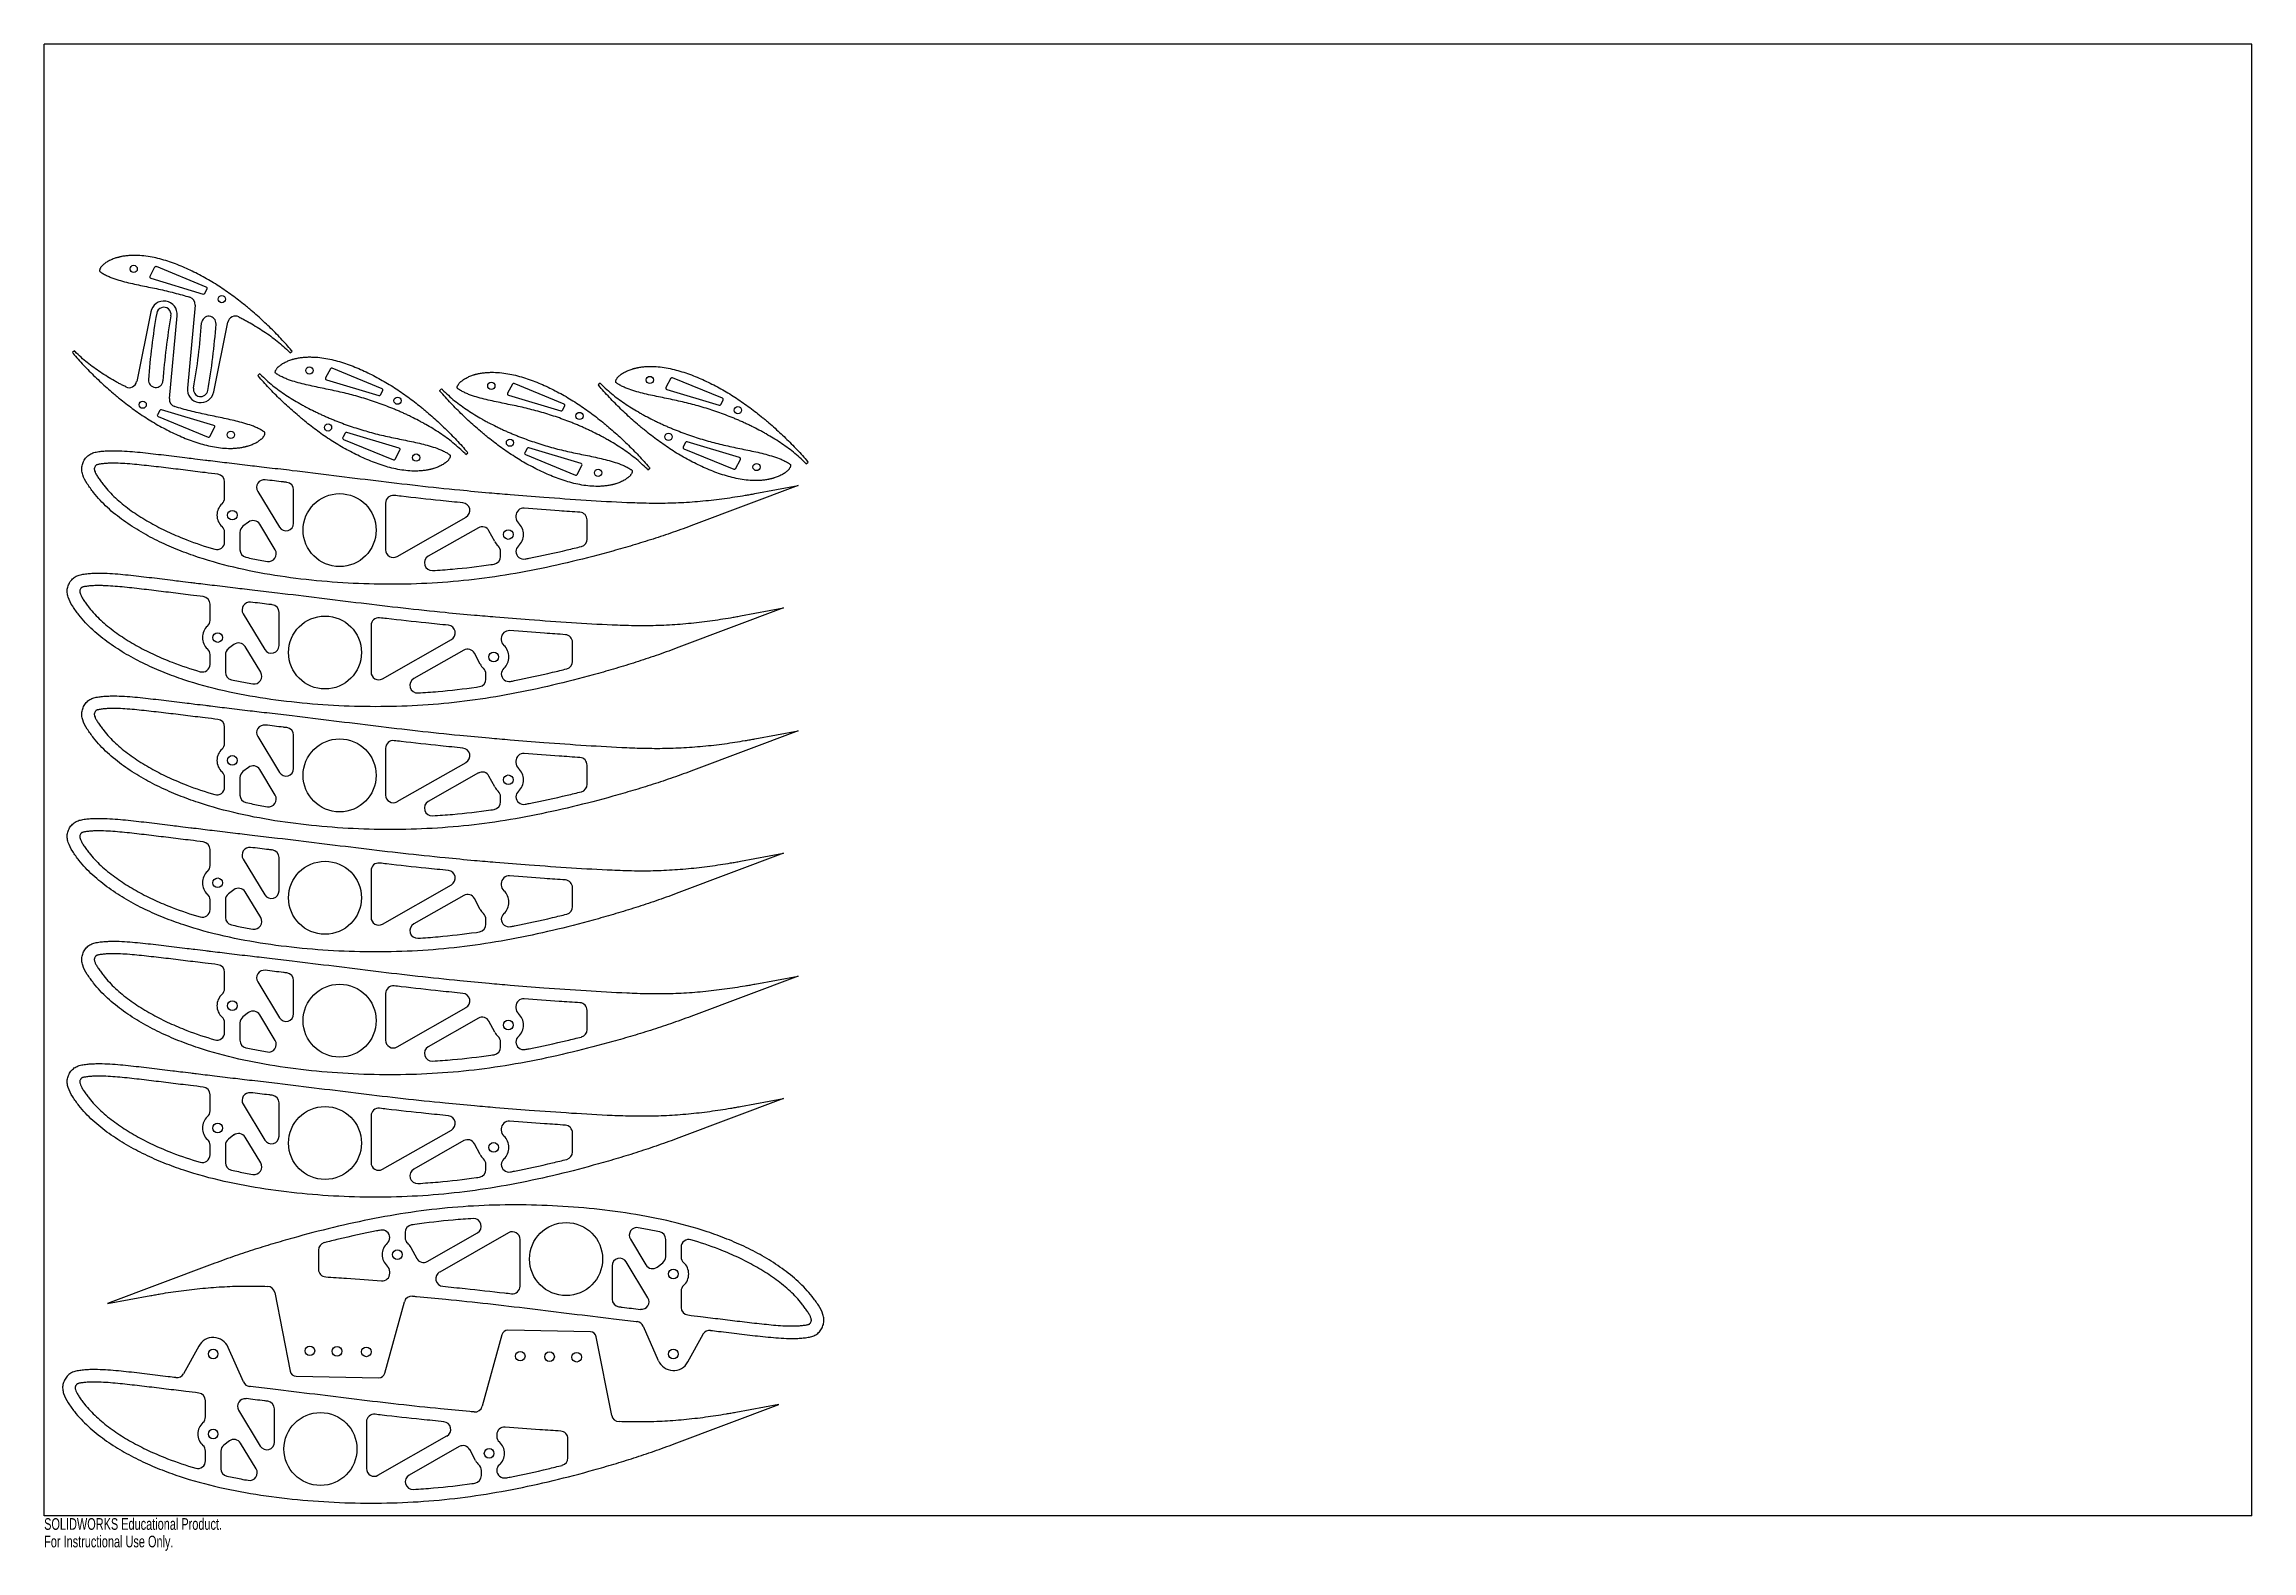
# Model space of a CAD drawing. Header units: inches. Extents: x -18 to 18, y -12.6 to 12.
import ezdxf

# ---------------------------------------------------------------- set-up
doc = ezdxf.new("R2010")
doc.units = ezdxf.units.IN
doc.header["$MEASUREMENT"] = 0
doc.styles.add('SLDTEXTSTYLE0', font='TXT', dxfattribs={"width": 0.7})

msp = doc.modelspace()

# ---------------------------------------------------------------- texts
at = {"color": 7, "linetype": 'Continuous', "char_height": 0.1903, "attachment_point": 1, "style": 'SLDTEXTSTYLE0'}
for s, insert in [('SOLIDWORKS Educational Product.', (-18, -12.04)), ('For Instructional Use Only.', (-18, -12.326))]:
    msp.add_mtext(s, dxfattribs=dict(at, insert=insert))

# ---------------------------------------------------------------- linework, layer by layer
at = {"color": 7, "linetype": 'Continuous', "lineweight": 25}
for p, q in [((18, 12), (-18, 12)), ((-18, -12), (-18, 12)), ((18, -12), (18, 12)), ((-16.198, 8.361), (-16.276, 8.213)), ((-15.356, 8.037), (-16.169, 8.371)), ((-16.263, 8.181), (-15.408, 7.924)), ((-15.382, 7.935), (-15.345, 8.006)), ((-16.262, 7.634), (-16.491, 6.498)), ((-15.958, 6.22), (-15.831, 7.571)), ((-15.538, 7.742), (-15.665, 6.391)), ((-15.234, 6.328), (-15.005, 7.464)), ((-17.507, 6.997), (-17.54, 6.969)), ((-13.989, 6.965), (-13.957, 6.993)), ((-14.485, 6.626), (-14.517, 6.598)), ((-13.332, 6.704), (-13.41, 6.557)), ((-13.397, 6.524), (-12.543, 6.267)), ((-12.49, 6.38), (-13.304, 6.714)), ((-7.781, 6.55), (-7.86, 6.402)), ((-6.94, 6.226), (-7.753, 6.56)), ((-12.516, 6.278), (-12.479, 6.349)), ((-11.518, 6.377), (-11.55, 6.349)), ((-10.365, 6.455), (-10.444, 6.307)), ((-10.43, 6.275), (-9.576, 6.018)), ((-9.523, 6.131), (-10.337, 6.465)), ((-8.934, 6.472), (-8.967, 6.444)), ((-7.847, 6.37), (-6.992, 6.113)), ((-6.966, 6.124), (-6.928, 6.194)), ((-16.114, 6.027), (-16.152, 5.956)), ((-16.14, 5.925), (-15.327, 5.591)), ((-15.234, 5.781), (-16.088, 6.038)), ((-9.549, 6.029), (-9.512, 6.099)), ((-15.299, 5.601), (-15.22, 5.749)), ((-13.092, 5.656), (-13.129, 5.586)), ((-13.118, 5.554), (-12.305, 5.22)), ((-12.211, 5.41), (-13.066, 5.667)), ((-10.125, 5.407), (-10.163, 5.336)), ((-9.244, 5.161), (-10.099, 5.418)), ((-7.541, 5.502), (-7.579, 5.431)), ((-7.568, 5.4), (-6.754, 5.066)), ((-6.661, 5.256), (-7.515, 5.513)), ((-12.276, 5.23), (-12.198, 5.378)), ((-11.123, 5.308), (-11.091, 5.336)), ((-10.151, 5.305), (-9.338, 4.971)), ((-9.309, 4.981), (-9.231, 5.129)), ((-8.157, 5.059), (-8.124, 5.087)), ((-6.726, 5.076), (-6.647, 5.224)), ((-5.573, 5.154), (-5.54, 5.182)), ((-15.057, 4.598), (-15.057, 4.862)), ((-14.517, 4.706), (-14.164, 4.122)), ((-13.932, 4.187), (-13.932, 4.729)), ((-5.707, 4.8), (-7.412, 4.159)), ((-6.41, 4.67), (-5.707, 4.8)), ((-12.432, 4.516), (-12.432, 3.754)), ((-15.057, 3.881), (-15.057, 4.039)), ((-14.807, 4.037), (-14.807, 3.754)), ((-14.668, 4.205), (-14.758, 4.137)), ((-14.232, 3.751), (-14.485, 4.17)), ((-12.245, 3.646), (-11.121, 4.286)), ((-10.919, 4.113), (-11.736, 3.648)), ((-10.653, 3.886), (-10.747, 4.063)), ((-10.307, 4.307), (-10.307, 4.282)), ((-9.146, 3.929), (-9.146, 4.241)), ((-10.557, 3.642), (-10.557, 3.723)), ((-15.295, 2.602), (-15.295, 2.866)), ((-14.755, 2.71), (-14.402, 2.126)), ((-14.17, 2.191), (-14.17, 2.733)), ((-5.944, 2.804), (-7.65, 2.163)), ((-6.647, 2.674), (-5.944, 2.804)), ((-14.906, 2.209), (-14.995, 2.141)), ((-14.469, 1.755), (-14.723, 2.174)), ((-12.67, 2.52), (-12.67, 1.758)), ((-12.483, 1.65), (-11.359, 2.29)), ((-10.545, 2.31), (-10.545, 2.286)), ((-9.384, 1.933), (-9.384, 2.244)), ((-15.295, 1.885), (-15.295, 2.043)), ((-15.045, 2.041), (-15.045, 1.757)), ((-11.157, 2.117), (-11.974, 1.652)), ((-10.891, 1.889), (-10.985, 2.067)), ((-10.795, 1.646), (-10.795, 1.727)), ((-15.057, 0.598), (-15.057, 0.862)), ((-13.932, 0.187), (-13.932, 0.729)), ((-5.707, 0.8), (-7.412, 0.159)), ((-6.41, 0.67), (-5.707, 0.8)), ((-14.517, 0.706), (-14.164, 0.122)), ((-12.432, 0.516), (-12.432, -0.246)), ((-15.057, -0.119), (-15.057, 0.039)), ((-14.807, 0.037), (-14.807, -0.246)), ((-14.668, 0.205), (-14.758, 0.137)), ((-14.232, -0.249), (-14.485, 0.17)), ((-12.245, -0.354), (-11.121, 0.286)), ((-10.919, 0.113), (-11.736, -0.352)), ((-10.653, -0.114), (-10.747, 0.063)), ((-10.307, 0.307), (-10.307, 0.282)), ((-9.146, -0.071), (-9.146, 0.241)), ((-10.557, -0.358), (-10.557, -0.277)), ((-15.295, -1.398), (-15.295, -1.134)), ((-14.755, -1.29), (-14.402, -1.874)), ((-14.17, -1.809), (-14.17, -1.267)), ((-5.944, -1.196), (-7.65, -1.837)), ((-6.647, -1.326), (-5.944, -1.196)), ((-14.906, -1.791), (-14.995, -1.859)), ((-12.67, -1.48), (-12.67, -2.242)), ((-12.483, -2.35), (-11.359, -1.71)), ((-10.545, -1.69), (-10.545, -1.714)), ((-9.384, -2.067), (-9.384, -1.756)), ((-15.295, -2.115), (-15.295, -1.957)), ((-15.045, -1.959), (-15.045, -2.243)), ((-14.469, -2.245), (-14.723, -1.826)), ((-11.157, -1.883), (-11.974, -2.348)), ((-10.891, -2.111), (-10.985, -1.933)), ((-10.795, -2.354), (-10.795, -2.273)), ((-15.057, -3.402), (-15.057, -3.138)), ((-5.707, -3.2), (-7.412, -3.841)), ((-6.41, -3.33), (-5.707, -3.2)), ((-14.517, -3.294), (-14.164, -3.878)), ((-13.932, -3.813), (-13.932, -3.271)), ((-12.432, -3.484), (-12.432, -4.246)), ((-14.668, -3.795), (-14.758, -3.863)), ((-14.232, -4.249), (-14.485, -3.83)), ((-12.245, -4.354), (-11.121, -3.714)), ((-10.919, -3.887), (-11.736, -4.352)), ((-10.653, -4.114), (-10.747, -3.937)), ((-10.307, -3.693), (-10.307, -3.718)), ((-9.146, -4.071), (-9.146, -3.759)), ((-15.057, -4.119), (-15.057, -3.961)), ((-14.807, -3.963), (-14.807, -4.246)), ((-10.557, -4.358), (-10.557, -4.277)), ((-15.295, -5.398), (-15.295, -5.134)), ((-14.755, -5.29), (-14.402, -5.874)), ((-14.17, -5.809), (-14.17, -5.267)), ((-5.944, -5.196), (-7.65, -5.837)), ((-6.647, -5.326), (-5.944, -5.196)), ((-12.67, -5.48), (-12.67, -6.242)), ((-12.483, -6.35), (-11.359, -5.71)), ((-10.545, -5.69), (-10.545, -5.714)), ((-9.384, -6.067), (-9.384, -5.756)), ((-15.295, -6.115), (-15.295, -5.957)), ((-15.045, -5.959), (-15.045, -6.243)), ((-14.906, -5.791), (-14.995, -5.859)), ((-14.469, -6.245), (-14.723, -5.826)), ((-11.157, -5.883), (-11.974, -6.348)), ((-10.891, -6.111), (-10.985, -5.933)), ((-10.795, -6.354), (-10.795, -6.273)), ((-12.114, -7.382), (-12.114, -7.463)), ((-11.752, -7.853), (-10.935, -7.388)), ((-10.426, -7.386), (-11.55, -8.026)), ((-10.239, -8.256), (-10.239, -7.494)), ((-8.44, -7.491), (-8.186, -7.91)), ((-7.864, -7.777), (-7.864, -7.493)), ((-15.259, -7.899), (-16.965, -8.54)), ((-13.526, -7.668), (-13.526, -7.98)), ((-12.018, -7.625), (-11.925, -7.803)), ((-8.154, -8.446), (-8.507, -7.862)), ((-8.004, -7.945), (-7.914, -7.877)), ((-7.614, -7.621), (-7.614, -7.779)), ((-12.364, -8.046), (-12.364, -8.022)), ((-8.739, -7.927), (-8.739, -8.469)), ((-16.965, -8.54), (-16.262, -8.41)), ((-14.238, -8.361), (-13.987, -9.645)), ((-12.446, -9.677), (-12.126, -8.51)), ((-7.614, -8.338), (-7.614, -8.602)), ((-9.092, -9), (-10.438, -8.976)), ((-8.232, -8.908), (-7.985, -9.471)), ((-15.479, -9.233), (-15.727, -9.684)), ((-14.751, -9.818), (-14.998, -9.255)), ((-10.537, -9.049), (-10.857, -10.216)), ((-8.745, -10.365), (-8.996, -9.081)), ((-7.504, -9.493), (-7.256, -9.041)), ((-13.891, -9.726), (-12.545, -9.75)), ((-15.369, -10.388), (-15.369, -10.124)), ((-14.829, -10.28), (-14.476, -10.864)), ((-14.244, -10.799), (-14.244, -10.257)), ((-7.724, -10.827), (-6.018, -10.186)), ((-6.018, -10.186), (-6.721, -10.316)), ((-14.979, -10.781), (-15.069, -10.849)), ((-12.744, -10.47), (-12.744, -11.232)), ((-12.557, -11.34), (-11.433, -10.7)), ((-10.619, -10.68), (-10.619, -10.704)), ((-9.458, -11.057), (-9.458, -10.746)), ((-15.369, -11.105), (-15.369, -10.947)), ((-15.119, -10.949), (-15.119, -11.233)), ((-14.543, -11.235), (-14.797, -10.816)), ((-11.231, -10.873), (-12.048, -11.338)), ((-10.965, -11.101), (-11.059, -10.923)), ((-10.869, -11.344), (-10.869, -11.263)), ((18, -12), (-18, -12))]:
    msp.add_line(p, q, dxfattribs=at)
for centre, radius in [((-16.54, 8.334), 0.0591), ((-15.103, 7.842), 0.0591), ((-13.675, 6.678), 0.0591), ((-10.708, 6.428), 0.0591), ((-8.124, 6.523), 0.0591), ((-16.393, 6.12), 0.0591), ((-12.237, 6.185), 0.0591), ((-13.371, 5.749), 0.0591), ((-9.271, 5.936), 0.0591), ((-6.687, 6.031), 0.0591), ((-14.956, 5.628), 0.0591), ((-10.404, 5.5), 0.0591), ((-7.82, 5.595), 0.0591), ((-11.934, 5.257), 0.0591), ((-8.967, 5.008), 0.0591), ((-6.383, 5.103), 0.0591), ((-14.932, 4.318), 0.0787), ((-13.182, 4.074), 0.595), ((-10.432, 4.002), 0.0787), ((-13.42, 2.078), 0.595), ((-15.17, 2.322), 0.0787), ((-10.67, 2.006), 0.0787), ((-14.932, 0.318), 0.0787), ((-13.182, 0.074), 0.595), ((-10.432, 0.002), 0.0787), ((-13.42, -1.922), 0.595), ((-15.17, -1.678), 0.0787), ((-13.182, -3.926), 0.595), ((-14.932, -3.682), 0.0787), ((-10.432, -3.998), 0.0787), ((-13.42, -5.922), 0.595), ((-15.17, -5.678), 0.0787), ((-10.67, -5.994), 0.0787), ((-9.489, -7.814), 0.596), ((-12.239, -7.742), 0.0787), ((-7.739, -8.058), 0.0787), ((-15.244, -9.362), 0.0787), ((-13.667, -9.311), 0.0787), ((-13.224, -9.319), 0.0787), ((-12.746, -9.328), 0.0787), ((-10.237, -9.398), 0.0787), ((-9.759, -9.407), 0.0787), ((-9.316, -9.415), 0.0787), ((-7.739, -9.364), 0.0787), ((-13.494, -10.912), 0.595), ((-15.244, -10.668), 0.0787), ((-10.744, -10.984), 0.0787)]:
    msp.add_circle(centre, radius, dxfattribs=at)
for centre, radius, start, end in [((-16.178, 8.35), 0.0225, 67.6597, 152), ((-16.256, 8.203), 0.0225, 152, 253.2605), ((-15.402, 7.946), 0.0225, 253.2605, 332), ((-15.364, 8.016), 0.0225, 332, 67.6597), ((-5.88, 5.788), 10.445, 169.9456, 175.9456), ((-16.048, 7.591), 0.218, 354.6363, 168.6008), ((-16.048, 7.591), 0.118, 349.9456, 169.9456), ((-5.88, 5.788), 10.209, 169.9456, 175.9456), ((-15.663, 7.754), 0.125, 354.6363, 72.8962), ((-15.315, 7.444), 0.118, 355.9456, 175.9456), ((-14.882, 7.44), 0.125, 63.2977, 168.6008), ((-25.616, 8.174), 10.209, 349.9456, 355.9456), ((-25.616, 8.174), 10.445, 349.9456, 355.9456), ((-16.614, 6.522), 0.125, 243.2977, 348.6008), ((-16.181, 6.519), 0.118, 175.9456, 355.9456), ((-13.391, 6.546), 0.0225, 152, 253.2605), ((-13.312, 6.694), 0.0225, 67.6597, 152), ((-7.762, 6.539), 0.0225, 67.6597, 152), ((-15.834, 6.208), 0.125, 174.6363, 252.8962), ((-15.448, 6.371), 0.218, 174.6363, 348.6008), ((-15.448, 6.371), 0.118, 169.9456, 349.9456), ((-12.536, 6.289), 0.0225, 253.2605, 332), ((-12.499, 6.359), 0.0225, 332, 67.6597), ((-10.424, 6.296), 0.0225, 152, 253.2605), ((-10.345, 6.444), 0.0225, 67.6597, 152), ((-9.532, 6.11), 0.0225, 332, 67.6597), ((-7.84, 6.392), 0.0225, 152, 253.2605), ((-6.986, 6.135), 0.0225, 253.2605, 332), ((-6.948, 6.205), 0.0225, 332, 67.6597), ((-16.132, 5.946), 0.0225, 152, 247.6597), ((-16.094, 6.016), 0.0225, 73.2605, 152), ((-15.24, 5.759), 0.0225, 332, 73.2605), ((-9.569, 6.039), 0.0225, 253.2605, 332), ((-15.319, 5.612), 0.0225, 247.6597, 332), ((-13.11, 5.575), 0.0225, 152, 247.6597), ((-13.072, 5.646), 0.0225, 73.2605, 152), ((-12.218, 5.389), 0.0225, 332, 73.2605), ((-10.105, 5.396), 0.0225, 73.2605, 152), ((-7.559, 5.421), 0.0225, 152, 247.6597), ((-7.522, 5.491), 0.0225, 73.2605, 152), ((-12.296, 5.241), 0.0225, 247.6597, 332), ((-10.143, 5.326), 0.0225, 152, 247.6597), ((-9.251, 5.139), 0.0225, 332, 73.2605), ((-6.746, 5.087), 0.0225, 247.6597, 332), ((-6.667, 5.234), 0.0225, 332, 73.2605), ((-15.182, 4.862), 0.125, 360, 83.1025), ((-14.41, 4.771), 0.125, 83.2895, 211.1877), ((-14.057, 4.729), 0.125, 0, 83.2029), ((-9.329, 4.991), 0.0225, 247.6597, 332), ((-14.932, 4.318), 0.25, 131.8103, 228.1897), ((-15.182, 4.598), 0.125, 311.8103, 0), ((-12.307, 4.516), 0.125, 83.3058, 180), ((-11.183, 4.395), 0.125, 299.6529, 84.466), ((-10.182, 4.307), 0.125, 85.4415, 180), ((-9.271, 4.241), 0.125, 360, 86.2825), ((-15.182, 4.039), 0.125, 360, 48.1897), ((-14.682, 4.037), 0.125, 127.1702, 180), ((-14.592, 4.105), 0.125, 31.1877, 127.1702), ((-14.057, 4.187), 0.125, 211.1877, 0), ((-10.857, 4.004), 0.125, 27.8545, 119.6529), ((-10.182, 4.282), 0.125, 180, 228.1897), ((-10.432, 4.002), 0.25, 311.8103, 48.1897), ((-15.182, 3.881), 0.125, 253.606, 360), ((-14.682, 3.754), 0.125, 180, 257.717), ((-14.339, 3.686), 0.125, 260.0562, 31.1877), ((-12.307, 3.754), 0.125, 180, 299.6529), ((-11.674, 3.539), 0.125, 119.6529, 273.2983), ((-10.682, 3.642), 0.125, 278.4098, 360), ((-10.432, 4.002), 0.25, 207.8545, 228.1897), ((-10.682, 3.723), 0.125, 360, 48.1897), ((-10.182, 3.723), 0.125, 131.8103, 179.2414), ((-10.182, 3.726), 0.125, 180.7586, 280.7107), ((-9.271, 3.929), 0.125, 284.1619, 0), ((-15.42, 2.866), 0.125, 360, 83.1025), ((-14.648, 2.774), 0.125, 83.2895, 211.1877), ((-15.42, 2.602), 0.125, 311.8103, 0), ((-14.295, 2.733), 0.125, 0, 83.2029), ((-12.545, 2.52), 0.125, 83.3058, 180), ((-11.421, 2.398), 0.125, 299.6529, 84.466), ((-15.17, 2.322), 0.25, 131.8103, 228.1897), ((-14.83, 2.109), 0.125, 31.1877, 127.1702), ((-14.295, 2.191), 0.125, 211.1877, 0), ((-10.42, 2.31), 0.125, 85.4415, 180), ((-10.42, 2.286), 0.125, 180, 228.1897), ((-10.67, 2.006), 0.25, 311.8103, 48.1897), ((-9.509, 2.244), 0.125, 360, 86.2825), ((-15.42, 1.885), 0.125, 253.606, 360), ((-15.42, 2.043), 0.125, 360, 48.1897), ((-14.92, 2.041), 0.125, 127.1702, 180), ((-11.095, 2.008), 0.125, 27.8545, 119.6529), ((-10.67, 2.006), 0.25, 207.8545, 228.1897), ((-10.92, 1.727), 0.125, 360, 48.1897), ((-10.42, 1.727), 0.125, 131.8103, 179.2414), ((-9.509, 1.933), 0.125, 284.1619, 0), ((-14.92, 1.757), 0.125, 180, 257.717), ((-14.576, 1.69), 0.125, 260.0562, 31.1877), ((-12.545, 1.758), 0.125, 180, 299.6529), ((-11.912, 1.543), 0.125, 119.6529, 273.2983), ((-10.92, 1.646), 0.125, 278.4098, 360), ((-10.42, 1.73), 0.125, 180.7586, 280.7107), ((-15.182, 0.862), 0.125, 360, 83.1025), ((-14.41, 0.771), 0.125, 83.2895, 211.1877), ((-14.057, 0.729), 0.125, 0, 83.2029), ((-14.932, 0.318), 0.25, 131.8103, 228.1897), ((-15.182, 0.598), 0.125, 311.8103, 0), ((-12.307, 0.516), 0.125, 83.3058, 180), ((-11.183, 0.395), 0.125, 299.6529, 84.466), ((-10.182, 0.307), 0.125, 85.4415, 180), ((-9.271, 0.241), 0.125, 360, 86.2825), ((-15.182, 0.039), 0.125, 360, 48.1897), ((-14.682, 0.037), 0.125, 127.1702, 180), ((-14.592, 0.105), 0.125, 31.1877, 127.1702), ((-14.057, 0.187), 0.125, 211.1877, 0), ((-10.857, 0.004), 0.125, 27.8545, 119.6529), ((-10.182, 0.282), 0.125, 180, 228.1897), ((-10.432, 0.002), 0.25, 311.8103, 48.1897), ((-15.182, -0.119), 0.125, 253.606, 360), ((-14.682, -0.246), 0.125, 180, 257.717), ((-14.339, -0.314), 0.125, 260.0562, 31.1877), ((-12.307, -0.246), 0.125, 180, 299.6529), ((-11.674, -0.461), 0.125, 119.6529, 273.2983), ((-10.682, -0.358), 0.125, 278.4098, 360), ((-10.432, 0.002), 0.25, 207.8545, 228.1897), ((-10.682, -0.277), 0.125, 360, 48.1897), ((-10.182, -0.277), 0.125, 131.8103, 179.2414), ((-10.182, -0.274), 0.125, 180.7586, 280.7107), ((-9.271, -0.071), 0.125, 284.1619, 0), ((-15.42, -1.134), 0.125, 360, 83.1025), ((-15.42, -1.398), 0.125, 311.8103, 360), ((-14.648, -1.226), 0.125, 83.2895, 211.1877), ((-14.295, -1.267), 0.125, 0, 83.2029), ((-12.545, -1.48), 0.125, 83.3058, 180), ((-15.17, -1.678), 0.25, 131.8103, 228.1897), ((-14.83, -1.891), 0.125, 31.1877, 127.1702), ((-11.421, -1.602), 0.125, 299.6529, 84.466), ((-10.42, -1.69), 0.125, 85.4415, 180), ((-10.42, -1.714), 0.125, 180, 228.1897), ((-9.509, -1.756), 0.125, 360, 86.2825), ((-15.42, -2.115), 0.125, 253.606, 360), ((-15.42, -1.957), 0.125, 360, 48.1897), ((-14.92, -1.959), 0.125, 127.1702, 180), ((-14.295, -1.809), 0.125, 211.1877, 0), ((-11.095, -1.992), 0.125, 27.8545, 119.6529), ((-10.67, -1.994), 0.25, 207.8545, 228.1897), ((-10.67, -1.994), 0.25, 311.8103, 48.1897), ((-9.509, -2.067), 0.125, 284.1619, 0), ((-14.92, -2.243), 0.125, 180, 257.717), ((-14.576, -2.31), 0.125, 260.0562, 31.1877), ((-12.545, -2.242), 0.125, 180, 299.6529), ((-11.912, -2.457), 0.125, 119.6529, 273.2983), ((-10.92, -2.354), 0.125, 278.4098, 360), ((-10.92, -2.273), 0.125, 360, 48.1897), ((-10.42, -2.273), 0.125, 131.8103, 179.2414), ((-10.42, -2.27), 0.125, 180.7586, 280.7107), ((-15.182, -3.138), 0.125, 360, 83.1025), ((-14.41, -3.229), 0.125, 83.2895, 211.1877), ((-14.057, -3.271), 0.125, 0, 83.2029), ((-14.932, -3.682), 0.25, 131.8103, 228.1897), ((-15.182, -3.402), 0.125, 311.8103, 0), ((-12.307, -3.484), 0.125, 83.3058, 180), ((-11.183, -3.605), 0.125, 299.6529, 84.466), ((-10.182, -3.693), 0.125, 85.4415, 180), ((-15.182, -3.961), 0.125, 360, 48.1897), ((-14.682, -3.963), 0.125, 127.1702, 180), ((-14.592, -3.895), 0.125, 31.1877, 127.1702), ((-14.057, -3.813), 0.125, 211.1877, 0), ((-10.857, -3.996), 0.125, 27.8545, 119.6529), ((-10.182, -3.718), 0.125, 180, 228.1897), ((-10.432, -3.998), 0.25, 311.8103, 48.1897), ((-9.271, -3.759), 0.125, 360, 86.2825), ((-15.182, -4.119), 0.125, 253.606, 360), ((-14.682, -4.246), 0.125, 180, 257.717), ((-14.339, -4.314), 0.125, 260.0562, 31.1877), ((-12.307, -4.246), 0.125, 180, 299.6529), ((-10.432, -3.998), 0.25, 207.8545, 228.1897), ((-10.682, -4.277), 0.125, 360, 48.1897), ((-10.182, -4.277), 0.125, 131.8103, 179.2414), ((-10.182, -4.274), 0.125, 180.7586, 280.7107), ((-9.271, -4.071), 0.125, 284.1619, 0), ((-11.674, -4.461), 0.125, 119.6529, 273.2983), ((-10.682, -4.358), 0.125, 278.4098, 360), ((-15.42, -5.134), 0.125, 360, 83.1025), ((-15.42, -5.398), 0.125, 311.8103, 0), ((-14.648, -5.226), 0.125, 83.2895, 211.1877), ((-14.295, -5.267), 0.125, 0, 83.2029), ((-12.545, -5.48), 0.125, 83.3058, 180), ((-15.17, -5.678), 0.25, 131.8103, 228.1897), ((-11.421, -5.602), 0.125, 299.6529, 84.466), ((-10.42, -5.69), 0.125, 85.4415, 180), ((-10.42, -5.714), 0.125, 180, 228.1897), ((-9.509, -5.756), 0.125, 360, 86.2825), ((-15.42, -6.115), 0.125, 253.606, 360), ((-15.42, -5.957), 0.125, 360, 48.1897), ((-14.92, -5.959), 0.125, 127.1702, 180), ((-14.83, -5.891), 0.125, 31.1877, 127.1702), ((-14.295, -5.809), 0.125, 211.1877, 0), ((-11.095, -5.992), 0.125, 27.8545, 119.6529), ((-10.67, -5.994), 0.25, 207.8545, 228.1897), ((-10.67, -5.994), 0.25, 311.8103, 48.1897), ((-9.509, -6.067), 0.125, 284.1619, 0), ((-14.92, -6.243), 0.125, 180, 257.717), ((-14.576, -6.31), 0.125, 260.0562, 31.1877), ((-12.545, -6.242), 0.125, 180, 299.6529), ((-11.912, -6.457), 0.125, 119.6529, 273.2983), ((-10.92, -6.354), 0.125, 278.4098, 360), ((-10.92, -6.273), 0.125, 360, 48.1897), ((-10.42, -6.273), 0.125, 131.8103, 179.2414), ((-10.42, -6.27), 0.125, 180.7586, 280.7107), ((-10.997, -7.279), 0.125, 299.6529, 93.2983), ((-13.401, -7.668), 0.125, 104.1619, 180), ((-12.489, -7.466), 0.125, 0.7586, 100.7107), ((-12.239, -7.742), 0.25, 131.8103, 228.1897), ((-12.489, -7.463), 0.125, 311.8103, 359.2414), ((-11.989, -7.382), 0.125, 98.4098, 180), ((-11.989, -7.463), 0.125, 180, 228.1897), ((-12.239, -7.742), 0.25, 27.8545, 48.1897), ((-10.364, -7.494), 0.125, 360, 119.6529), ((-8.333, -7.426), 0.125, 80.0562, 211.1877), ((-7.989, -7.493), 0.125, 360, 77.717), ((-7.489, -7.621), 0.125, 73.606, 180), ((-11.814, -7.744), 0.125, 207.8545, 299.6529), ((-8.614, -7.927), 0.125, 31.1877, 180), ((-8.079, -7.845), 0.125, 211.1877, 307.1702), ((-7.989, -7.777), 0.125, 307.1702, 360), ((-7.489, -7.779), 0.125, 180, 228.1897), ((-7.739, -8.058), 0.25, 311.8103, 48.1897), ((-14.361, -8.385), 0.125, 11.0739, 88.2895), ((-13.401, -7.98), 0.125, 180, 266.2825), ((-12.489, -8.046), 0.125, 265.4415, 0), ((-12.489, -8.022), 0.125, 0, 48.1897), ((-11.489, -8.134), 0.125, 119.6529, 264.466), ((-10.364, -8.256), 0.125, 263.3058, 0), ((-7.489, -8.338), 0.125, 131.8103, 180), ((-12.006, -8.543), 0.125, 84.9812, 164.6572), ((-8.614, -8.469), 0.125, 180, 263.2029), ((-8.261, -8.51), 0.125, 263.2895, 31.1877), ((-7.489, -8.602), 0.125, 180, 263.1025), ((-10.44, -9.076), 0.1, 88.9516, 164.6572), ((-8.346, -8.958), 0.125, 23.6572, 83.2832), ((-7.147, -9.102), 0.125, 83.0256, 151.2182), ((-15.244, -9.362), 0.268, 23.6572, 151.2182), ((-9.094, -9.1), 0.1, 11.0739, 88.9516), ((-15.836, -9.624), 0.125, 263.0256, 331.2182), ((-13.889, -9.626), 0.1, 191.0739, 268.9516), ((-12.543, -9.65), 0.1, 268.9516, 344.6572), ((-7.739, -9.364), 0.268, 203.6572, 331.2182), ((-15.494, -10.124), 0.125, 360, 83.1025), ((-14.637, -9.768), 0.125, 203.6572, 263.2832), ((-15.494, -10.388), 0.125, 311.8103, 360), ((-14.722, -10.216), 0.125, 83.2895, 211.1877), ((-14.369, -10.257), 0.125, 0, 83.2029), ((-12.619, -10.47), 0.125, 83.3058, 180), ((-10.977, -10.183), 0.125, 264.9812, 344.6572), ((-8.622, -10.341), 0.125, 191.0739, 268.2895), ((-15.244, -10.668), 0.25, 131.8103, 228.1897), ((-14.904, -10.881), 0.125, 31.1877, 127.1702), ((-14.369, -10.799), 0.125, 211.1877, 0), ((-11.495, -10.592), 0.125, 299.6529, 84.466), ((-10.494, -10.68), 0.125, 85.4415, 180), ((-10.494, -10.704), 0.125, 180, 228.1897), ((-10.744, -10.984), 0.25, 311.8103, 48.1897), ((-9.583, -10.746), 0.125, 360, 86.2825), ((-15.494, -11.105), 0.125, 253.606, 360), ((-15.494, -10.947), 0.125, 360, 48.1897), ((-14.994, -10.949), 0.125, 127.1702, 180), ((-11.169, -10.982), 0.125, 27.8545, 119.6529), ((-10.744, -10.984), 0.25, 207.8545, 228.1897), ((-9.583, -11.057), 0.125, 284.1619, 0), ((-14.994, -11.233), 0.125, 180, 257.717), ((-14.65, -11.3), 0.125, 260.0562, 31.1877), ((-12.619, -11.232), 0.125, 180, 299.6529), ((-11.986, -11.447), 0.125, 119.6529, 273.2983), ((-10.994, -11.344), 0.125, 278.4098, 0), ((-10.994, -11.263), 0.125, 360, 48.1897), ((-10.494, -11.263), 0.125, 131.8103, 179.2414), ((-10.494, -11.26), 0.125, 180.7586, 280.7107)]:
    msp.add_arc(centre, radius, start, end, dxfattribs=at)
for points, knots in [([(-13.957, 6.993), (-13.96, 6.997), (-13.991, 7.033), (-14.051, 7.103), (-14.14, 7.199), (-14.232, 7.295), (-14.326, 7.388), (-14.424, 7.479), (-14.52, 7.57), (-14.606, 7.64), (-14.673, 7.699), (-14.741, 7.754), (-14.863, 7.851), (-15.005, 7.955), (-15.152, 8.054), (-15.302, 8.148), (-15.496, 8.255), (-15.736, 8.369), (-15.984, 8.464), (-16.197, 8.521), (-16.372, 8.548), (-16.482, 8.555), (-16.57, 8.555), (-16.636, 8.55), (-16.69, 8.544), (-16.728, 8.538), (-16.749, 8.532), (-16.766, 8.529), (-16.781, 8.525), (-16.798, 8.521), (-16.813, 8.518), (-16.845, 8.507), (-16.881, 8.495), (-16.92, 8.477), (-16.951, 8.462), (-16.979, 8.447), (-17.001, 8.431), (-17.018, 8.418), (-17.031, 8.407), (-17.043, 8.397), (-17.056, 8.386), (-17.066, 8.375), (-17.074, 8.363), (-17.084, 8.347), (-17.092, 8.335), (-17.095, 8.321), (-17.096, 8.309), (-17.095, 8.299), (-17.094, 8.295), (-17.091, 8.291), (-17.082, 8.285), (-17.07, 8.277), (-17.053, 8.265), (-17.03, 8.251), (-17, 8.236), (-16.961, 8.217), (-16.89, 8.186), (-16.785, 8.152), (-16.658, 8.116), (-16.528, 8.086), (-16.398, 8.059), (-16.268, 8.032), (-16.137, 8.006), (-16.007, 7.976), (-15.878, 7.945), (-15.751, 7.91), (-15.667, 7.886), (-15.626, 7.873)], [0.3118232, 0.3118232, 0.3118232, 0.3118232, 0.3136729, 0.3277365, 0.3425341, 0.3573316, 0.3721292, 0.3869267, 0.4017243, 0.4165218, 0.4239206, 0.4313194, 0.4461169, 0.4757121, 0.4905096, 0.5053072, 0.5349023, 0.5644974, 0.5940925, 0.6236876, 0.6384852, 0.6532827, 0.6606815, 0.6680803, 0.6754791, 0.6791784, 0.6810281, 0.6828778, 0.6847275, 0.6865772, 0.6884269, 0.6902766, 0.6976754, 0.7013748, 0.7050742, 0.7087736, 0.7124729, 0.7143226, 0.7161723, 0.718022, 0.7198717, 0.7217214, 0.7235711, 0.7254208, 0.7272705, 0.7291202, 0.7309699, 0.7318947, 0.7328196, 0.7337444, 0.7346693, 0.736519, 0.7383687, 0.7420681, 0.7457674, 0.7494668, 0.7568656, 0.7716632, 0.7864607, 0.8012583, 0.8160558, 0.8308534, 0.8456509, 0.8604485, 0.8752461, 0.8900436, 0.9043315, 0.9043315, 0.9043315, 0.9043315]), ([(-14.826, 7.551), (-14.804, 7.54), (-14.762, 7.519), (-14.701, 7.487), (-14.623, 7.442), (-14.528, 7.386), (-14.415, 7.314), (-14.306, 7.238), (-14.199, 7.158), (-14.098, 7.07), (-14.029, 7.005), (-13.993, 6.969), (-13.989, 6.965)], [0.1021987, 0.1021987, 0.1021987, 0.1021987, 0.110482, 0.1178808, 0.1252796, 0.1400771, 0.1548747, 0.1696722, 0.1844698, 0.1992673, 0.2140649, 0.216014, 0.216014, 0.216014, 0.216014]), ([(-17.54, 6.969), (-17.536, 6.965), (-17.505, 6.929), (-17.445, 6.859), (-17.356, 6.763), (-17.264, 6.668), (-17.17, 6.574), (-17.073, 6.483), (-16.976, 6.392), (-16.891, 6.322), (-16.824, 6.264), (-16.755, 6.208), (-16.634, 6.111), (-16.491, 6.007), (-16.344, 5.908), (-16.194, 5.814), (-16, 5.707), (-15.761, 5.593), (-15.512, 5.499), (-15.299, 5.441), (-15.124, 5.414), (-15.014, 5.407), (-14.927, 5.407), (-14.861, 5.412), (-14.806, 5.418), (-14.768, 5.425), (-14.747, 5.43), (-14.73, 5.433), (-14.715, 5.437), (-14.698, 5.441), (-14.683, 5.445), (-14.651, 5.455), (-14.615, 5.467), (-14.576, 5.486), (-14.545, 5.5), (-14.518, 5.516), (-14.495, 5.531), (-14.479, 5.544), (-14.465, 5.555), (-14.453, 5.565), (-14.44, 5.576), (-14.43, 5.587), (-14.422, 5.6), (-14.413, 5.615), (-14.405, 5.627), (-14.401, 5.641), (-14.4, 5.654), (-14.401, 5.663), (-14.402, 5.667), (-14.405, 5.671), (-14.414, 5.677), (-14.426, 5.685), (-14.444, 5.697), (-14.467, 5.711), (-14.496, 5.726), (-14.536, 5.746), (-14.606, 5.776), (-14.711, 5.81), (-14.839, 5.846), (-14.968, 5.876), (-15.098, 5.903), (-15.228, 5.93), (-15.359, 5.957), (-15.489, 5.986), (-15.619, 6.017), (-15.746, 6.052), (-15.829, 6.076), (-15.87, 6.089)], [0.3118232, 0.3118232, 0.3118232, 0.3118232, 0.3136729, 0.3277365, 0.3425341, 0.3573316, 0.3721292, 0.3869267, 0.4017243, 0.4165218, 0.4239206, 0.4313194, 0.4461169, 0.4757121, 0.4905096, 0.5053072, 0.5349023, 0.5644974, 0.5940925, 0.6236876, 0.6384852, 0.6532827, 0.6606815, 0.6680803, 0.6754791, 0.6791784, 0.6810281, 0.6828778, 0.6847275, 0.6865772, 0.6884269, 0.6902766, 0.6976754, 0.7013748, 0.7050742, 0.7087736, 0.7124729, 0.7143226, 0.7161723, 0.718022, 0.7198717, 0.7217214, 0.7235711, 0.7254208, 0.7272705, 0.7291202, 0.7309699, 0.7318947, 0.7328196, 0.7337444, 0.7346693, 0.736519, 0.7383687, 0.7420681, 0.7457674, 0.7494668, 0.7568656, 0.7716632, 0.7864607, 0.8012583, 0.8160558, 0.8308534, 0.8456509, 0.8604485, 0.8752461, 0.8900436, 0.9043315, 0.9043315, 0.9043315, 0.9043315]), ([(-16.67, 6.411), (-16.692, 6.422), (-16.734, 6.443), (-16.796, 6.475), (-16.873, 6.52), (-16.969, 6.576), (-17.081, 6.648), (-17.191, 6.724), (-17.298, 6.804), (-17.398, 6.892), (-17.468, 6.957), (-17.503, 6.993), (-17.507, 6.997)], [0.1021987, 0.1021987, 0.1021987, 0.1021987, 0.110482, 0.1178808, 0.1252796, 0.1400771, 0.1548747, 0.1696722, 0.1844698, 0.1992673, 0.2140649, 0.216014, 0.216014, 0.216014, 0.216014]), ([(-11.123, 5.308), (-11.128, 5.313), (-11.163, 5.348), (-11.232, 5.413), (-11.333, 5.501), (-11.44, 5.581), (-11.549, 5.658), (-11.662, 5.73), (-11.758, 5.785), (-11.835, 5.83), (-11.914, 5.871), (-11.993, 5.911), (-12.073, 5.951), (-12.133, 5.978), (-12.194, 6.006), (-12.255, 6.032), (-12.316, 6.058), (-12.4, 6.09), (-12.503, 6.131), (-12.629, 6.174), (-12.756, 6.215), (-12.884, 6.253), (-13.012, 6.289), (-13.142, 6.319), (-13.272, 6.349), (-13.402, 6.375), (-13.532, 6.402), (-13.663, 6.43), (-13.792, 6.459), (-13.92, 6.495), (-14.025, 6.529), (-14.095, 6.56), (-14.135, 6.579), (-14.164, 6.594), (-14.187, 6.608), (-14.205, 6.62), (-14.217, 6.628), (-14.225, 6.635), (-14.228, 6.638), (-14.23, 6.642), (-14.231, 6.652), (-14.23, 6.665), (-14.226, 6.678), (-14.218, 6.69), (-14.208, 6.706), (-14.201, 6.719), (-14.19, 6.729), (-14.178, 6.74), (-14.166, 6.75), (-14.152, 6.761), (-14.136, 6.774), (-14.113, 6.79), (-14.085, 6.805), (-14.055, 6.82), (-14.015, 6.838), (-13.979, 6.85), (-13.948, 6.861), (-13.933, 6.864), (-13.916, 6.869), (-13.901, 6.872), (-13.884, 6.875), (-13.862, 6.881), (-13.825, 6.887), (-13.77, 6.893), (-13.704, 6.898), (-13.616, 6.898), (-13.506, 6.891), (-13.332, 6.864), (-13.118, 6.807), (-12.87, 6.712), (-12.63, 6.598), (-12.437, 6.491), (-12.287, 6.398), (-12.14, 6.298), (-11.997, 6.194), (-11.875, 6.097), (-11.807, 6.042), (-11.74, 5.983), (-11.655, 5.913), (-11.558, 5.822), (-11.461, 5.731), (-11.367, 5.638), (-11.275, 5.542), (-11.186, 5.446), (-11.126, 5.376), (-11.095, 5.34), (-11.091, 5.336)], [0.1021987, 0.1021987, 0.1021987, 0.1021987, 0.1041478, 0.1189454, 0.1337429, 0.1485405, 0.163338, 0.1781356, 0.1929331, 0.2003319, 0.2077307, 0.2225283, 0.229927, 0.2373258, 0.2447246, 0.2521234, 0.2595221, 0.2669209, 0.2817185, 0.296516, 0.3113136, 0.3261111, 0.3409087, 0.3557063, 0.3705038, 0.3853014, 0.4000989, 0.4148965, 0.429694, 0.4444916, 0.4592891, 0.4666879, 0.4703873, 0.4740867, 0.4777861, 0.4796358, 0.4814855, 0.4824103, 0.4833352, 0.48426, 0.4851849, 0.4870346, 0.4888843, 0.490734, 0.4925836, 0.4944333, 0.496283, 0.4981327, 0.4999824, 0.5018321, 0.5036818, 0.5073812, 0.5110806, 0.51478, 0.5184794, 0.5258781, 0.5277278, 0.5295775, 0.5314272, 0.5332769, 0.5351266, 0.5369763, 0.5406757, 0.5480745, 0.5554733, 0.562872, 0.5776696, 0.5924671, 0.6220623, 0.6516574, 0.6812525, 0.7108476, 0.7256451, 0.7404427, 0.7700378, 0.7848354, 0.7922341, 0.7996329, 0.8144305, 0.829228, 0.8440256, 0.8588231, 0.8736207, 0.8884183, 0.9024818, 0.9043315, 0.9043315, 0.9043315, 0.9043315]), ([(-14.485, 6.626), (-14.481, 6.622), (-14.445, 6.586), (-14.376, 6.522), (-14.275, 6.433), (-14.168, 6.353), (-14.059, 6.277), (-13.946, 6.205), (-13.851, 6.15), (-13.773, 6.105), (-13.695, 6.063), (-13.615, 6.024), (-13.536, 5.984), (-13.475, 5.957), (-13.415, 5.928), (-13.353, 5.903), (-13.292, 5.876), (-13.209, 5.844), (-13.106, 5.804), (-12.979, 5.76), (-12.853, 5.719), (-12.725, 5.682), (-12.596, 5.646), (-12.467, 5.615), (-12.337, 5.586), (-12.206, 5.56), (-12.076, 5.532), (-11.946, 5.505), (-11.816, 5.476), (-11.689, 5.44), (-11.584, 5.406), (-11.513, 5.375), (-11.474, 5.356), (-11.444, 5.34), (-11.421, 5.327), (-11.404, 5.315), (-11.392, 5.306), (-11.383, 5.3), (-11.38, 5.297), (-11.379, 5.293), (-11.378, 5.283), (-11.379, 5.27), (-11.382, 5.257), (-11.39, 5.245), (-11.4, 5.229), (-11.408, 5.216), (-11.418, 5.206), (-11.431, 5.195), (-11.443, 5.185), (-11.456, 5.174), (-11.473, 5.161), (-11.495, 5.145), (-11.523, 5.13), (-11.554, 5.115), (-11.593, 5.097), (-11.629, 5.085), (-11.661, 5.074), (-11.676, 5.07), (-11.693, 5.066), (-11.708, 5.062), (-11.725, 5.059), (-11.746, 5.054), (-11.784, 5.048), (-11.838, 5.042), (-11.904, 5.037), (-11.992, 5.036), (-12.102, 5.044), (-12.277, 5.07), (-12.49, 5.128), (-12.738, 5.222), (-12.978, 5.337), (-13.172, 5.444), (-13.322, 5.537), (-13.469, 5.636), (-13.611, 5.741), (-13.733, 5.837), (-13.801, 5.893), (-13.868, 5.952), (-13.954, 6.022), (-14.05, 6.113), (-14.148, 6.203), (-14.242, 6.297), (-14.334, 6.393), (-14.423, 6.488), (-14.483, 6.558), (-14.514, 6.594), (-14.517, 6.598)], [0.1021987, 0.1021987, 0.1021987, 0.1021987, 0.1041478, 0.1189454, 0.1337429, 0.1485405, 0.163338, 0.1781356, 0.1929331, 0.2003319, 0.2077307, 0.2225283, 0.229927, 0.2373258, 0.2447246, 0.2521234, 0.2595221, 0.2669209, 0.2817185, 0.296516, 0.3113136, 0.3261111, 0.3409087, 0.3557063, 0.3705038, 0.3853014, 0.4000989, 0.4148965, 0.429694, 0.4444916, 0.4592891, 0.4666879, 0.4703873, 0.4740867, 0.4777861, 0.4796358, 0.4814855, 0.4824103, 0.4833352, 0.48426, 0.4851849, 0.4870346, 0.4888843, 0.490734, 0.4925836, 0.4944333, 0.496283, 0.4981327, 0.4999824, 0.5018321, 0.5036818, 0.5073812, 0.5110806, 0.51478, 0.5184794, 0.5258781, 0.5277278, 0.5295775, 0.5314272, 0.5332769, 0.5351266, 0.5369763, 0.5406757, 0.5480745, 0.5554733, 0.562872, 0.5776696, 0.5924671, 0.6220623, 0.6516574, 0.6812525, 0.7108476, 0.7256451, 0.7404427, 0.7700378, 0.7848354, 0.7922341, 0.7996329, 0.8144305, 0.829228, 0.8440256, 0.8588231, 0.8736207, 0.8884183, 0.9024818, 0.9043315, 0.9043315, 0.9043315, 0.9043315]), ([(-8.157, 5.059), (-8.161, 5.063), (-8.196, 5.099), (-8.266, 5.163), (-8.366, 5.252), (-8.473, 5.332), (-8.582, 5.408), (-8.695, 5.48), (-8.791, 5.535), (-8.868, 5.58), (-8.947, 5.622), (-9.026, 5.661), (-9.106, 5.701), (-9.167, 5.728), (-9.227, 5.757), (-9.288, 5.782), (-9.349, 5.809), (-9.433, 5.841), (-9.536, 5.881), (-9.662, 5.925), (-9.789, 5.966), (-9.917, 6.003), (-10.045, 6.039), (-10.175, 6.07), (-10.305, 6.099), (-10.435, 6.125), (-10.565, 6.153), (-10.696, 6.18), (-10.825, 6.209), (-10.953, 6.245), (-11.058, 6.279), (-11.128, 6.31), (-11.168, 6.329), (-11.197, 6.345), (-11.22, 6.358), (-11.238, 6.37), (-11.25, 6.379), (-11.258, 6.385), (-11.261, 6.389), (-11.263, 6.392), (-11.264, 6.402), (-11.263, 6.415), (-11.259, 6.428), (-11.251, 6.44), (-11.241, 6.456), (-11.234, 6.469), (-11.223, 6.479), (-11.211, 6.491), (-11.199, 6.5), (-11.185, 6.511), (-11.169, 6.524), (-11.146, 6.54), (-11.118, 6.555), (-11.088, 6.57), (-11.049, 6.589), (-11.013, 6.6), (-10.981, 6.611), (-10.966, 6.615), (-10.949, 6.619), (-10.934, 6.623), (-10.917, 6.626), (-10.895, 6.631), (-10.858, 6.637), (-10.803, 6.644), (-10.737, 6.648), (-10.65, 6.649), (-10.539, 6.641), (-10.365, 6.615), (-10.151, 6.557), (-9.903, 6.463), (-9.664, 6.349), (-9.47, 6.241), (-9.32, 6.148), (-9.173, 6.049), (-9.03, 5.944), (-8.908, 5.848), (-8.84, 5.792), (-8.773, 5.734), (-8.688, 5.663), (-8.591, 5.572), (-8.494, 5.482), (-8.4, 5.388), (-8.308, 5.292), (-8.219, 5.197), (-8.159, 5.127), (-8.128, 5.091), (-8.124, 5.087)], [0.1021987, 0.1021987, 0.1021987, 0.1021987, 0.1041478, 0.1189454, 0.1337429, 0.1485405, 0.163338, 0.1781356, 0.1929331, 0.2003319, 0.2077307, 0.2225283, 0.229927, 0.2373258, 0.2447246, 0.2521234, 0.2595221, 0.2669209, 0.2817185, 0.296516, 0.3113136, 0.3261111, 0.3409087, 0.3557063, 0.3705038, 0.3853014, 0.4000989, 0.4148965, 0.429694, 0.4444916, 0.4592891, 0.4666879, 0.4703873, 0.4740867, 0.4777861, 0.4796358, 0.4814855, 0.4824103, 0.4833352, 0.48426, 0.4851849, 0.4870346, 0.4888843, 0.490734, 0.4925836, 0.4944333, 0.496283, 0.4981327, 0.4999824, 0.5018321, 0.5036818, 0.5073812, 0.5110806, 0.51478, 0.5184794, 0.5258781, 0.5277278, 0.5295775, 0.5314272, 0.5332769, 0.5351266, 0.5369763, 0.5406757, 0.5480745, 0.5554733, 0.562872, 0.5776696, 0.5924671, 0.6220623, 0.6516574, 0.6812525, 0.7108476, 0.7256451, 0.7404427, 0.7700378, 0.7848354, 0.7922341, 0.7996329, 0.8144305, 0.829228, 0.8440256, 0.8588231, 0.8736207, 0.8884183, 0.9024818, 0.9043315, 0.9043315, 0.9043315, 0.9043315]), ([(-5.573, 5.154), (-5.577, 5.158), (-5.612, 5.194), (-5.682, 5.258), (-5.782, 5.347), (-5.889, 5.427), (-5.999, 5.503), (-6.111, 5.575), (-6.207, 5.631), (-6.284, 5.676), (-6.363, 5.717), (-6.443, 5.757), (-6.522, 5.796), (-6.583, 5.824), (-6.643, 5.852), (-6.705, 5.878), (-6.766, 5.904), (-6.849, 5.936), (-6.952, 5.976), (-7.078, 6.02), (-7.205, 6.061), (-7.333, 6.099), (-7.462, 6.134), (-7.591, 6.165), (-7.721, 6.194), (-7.852, 6.221), (-7.982, 6.248), (-8.112, 6.275), (-8.241, 6.304), (-8.369, 6.34), (-8.474, 6.375), (-8.545, 6.405), (-8.584, 6.424), (-8.613, 6.44), (-8.636, 6.454), (-8.654, 6.466), (-8.666, 6.474), (-8.675, 6.48), (-8.678, 6.484), (-8.679, 6.488), (-8.68, 6.497), (-8.679, 6.51), (-8.676, 6.524), (-8.667, 6.535), (-8.658, 6.551), (-8.65, 6.564), (-8.64, 6.574), (-8.627, 6.586), (-8.615, 6.596), (-8.601, 6.606), (-8.585, 6.62), (-8.563, 6.635), (-8.535, 6.651), (-8.504, 6.665), (-8.465, 6.684), (-8.429, 6.696), (-8.397, 6.706), (-8.382, 6.71), (-8.365, 6.714), (-8.35, 6.718), (-8.333, 6.721), (-8.312, 6.726), (-8.274, 6.732), (-8.219, 6.739), (-8.154, 6.744), (-8.066, 6.744), (-7.956, 6.737), (-7.781, 6.71), (-7.568, 6.652), (-7.32, 6.558), (-7.08, 6.444), (-6.886, 6.336), (-6.736, 6.243), (-6.589, 6.144), (-6.447, 6.039), (-6.325, 5.943), (-6.257, 5.887), (-6.19, 5.829), (-6.104, 5.758), (-6.007, 5.667), (-5.91, 5.577), (-5.816, 5.483), (-5.724, 5.387), (-5.635, 5.292), (-5.575, 5.222), (-5.544, 5.186), (-5.54, 5.182)], [0.1021987, 0.1021987, 0.1021987, 0.1021987, 0.1041478, 0.1189454, 0.1337429, 0.1485405, 0.163338, 0.1781356, 0.1929331, 0.2003319, 0.2077307, 0.2225283, 0.229927, 0.2373258, 0.2447246, 0.2521234, 0.2595221, 0.2669209, 0.2817185, 0.296516, 0.3113136, 0.3261111, 0.3409087, 0.3557063, 0.3705038, 0.3853014, 0.4000989, 0.4148965, 0.429694, 0.4444916, 0.4592891, 0.4666879, 0.4703873, 0.4740867, 0.4777861, 0.4796358, 0.4814855, 0.4824103, 0.4833352, 0.48426, 0.4851849, 0.4870346, 0.4888843, 0.490734, 0.4925836, 0.4944333, 0.496283, 0.4981327, 0.4999824, 0.5018321, 0.5036818, 0.5073812, 0.5110806, 0.51478, 0.5184794, 0.5258781, 0.5277278, 0.5295775, 0.5314272, 0.5332769, 0.5351266, 0.5369763, 0.5406757, 0.5480745, 0.5554733, 0.562872, 0.5776696, 0.5924671, 0.6220623, 0.6516574, 0.6812525, 0.7108476, 0.7256451, 0.7404427, 0.7700378, 0.7848354, 0.7922341, 0.7996329, 0.8144305, 0.829228, 0.8440256, 0.8588231, 0.8736207, 0.8884183, 0.9024818, 0.9043315, 0.9043315, 0.9043315, 0.9043315]), ([(-11.518, 6.377), (-11.514, 6.373), (-11.479, 6.337), (-11.409, 6.272), (-11.309, 6.184), (-11.202, 6.104), (-11.092, 6.027), (-10.98, 5.956), (-10.884, 5.9), (-10.807, 5.855), (-10.728, 5.814), (-10.648, 5.774), (-10.569, 5.734), (-10.508, 5.707), (-10.448, 5.679), (-10.386, 5.653), (-10.325, 5.627), (-10.242, 5.595), (-10.139, 5.554), (-10.012, 5.511), (-9.886, 5.47), (-9.758, 5.432), (-9.629, 5.396), (-9.5, 5.366), (-9.37, 5.336), (-9.239, 5.31), (-9.109, 5.283), (-8.979, 5.256), (-8.85, 5.226), (-8.722, 5.19), (-8.617, 5.156), (-8.546, 5.125), (-8.507, 5.106), (-8.477, 5.091), (-8.455, 5.077), (-8.437, 5.065), (-8.425, 5.057), (-8.416, 5.051), (-8.413, 5.047), (-8.412, 5.043), (-8.411, 5.033), (-8.412, 5.021), (-8.415, 5.007), (-8.424, 4.995), (-8.433, 4.979), (-8.441, 4.967), (-8.451, 4.956), (-8.464, 4.945), (-8.476, 4.935), (-8.489, 4.924), (-8.506, 4.911), (-8.528, 4.895), (-8.556, 4.88), (-8.587, 4.865), (-8.626, 4.847), (-8.662, 4.835), (-8.694, 4.824), (-8.709, 4.821), (-8.726, 4.816), (-8.741, 4.813), (-8.758, 4.81), (-8.779, 4.804), (-8.817, 4.798), (-8.872, 4.792), (-8.937, 4.787), (-9.025, 4.787), (-9.135, 4.794), (-9.31, 4.821), (-9.523, 4.878), (-9.771, 4.973), (-10.011, 5.087), (-10.205, 5.194), (-10.355, 5.288), (-10.502, 5.387), (-10.644, 5.491), (-10.766, 5.588), (-10.834, 5.643), (-10.901, 5.702), (-10.987, 5.772), (-11.084, 5.863), (-11.181, 5.954), (-11.275, 6.047), (-11.367, 6.143), (-11.456, 6.239), (-11.516, 6.309), (-11.547, 6.345), (-11.55, 6.349)], [0.1021987, 0.1021987, 0.1021987, 0.1021987, 0.1041478, 0.1189454, 0.1337429, 0.1485405, 0.163338, 0.1781356, 0.1929331, 0.2003319, 0.2077307, 0.2225283, 0.229927, 0.2373258, 0.2447246, 0.2521234, 0.2595221, 0.2669209, 0.2817185, 0.296516, 0.3113136, 0.3261111, 0.3409087, 0.3557063, 0.3705038, 0.3853014, 0.4000989, 0.4148965, 0.429694, 0.4444916, 0.4592891, 0.4666879, 0.4703873, 0.4740867, 0.4777861, 0.4796358, 0.4814855, 0.4824103, 0.4833352, 0.48426, 0.4851849, 0.4870346, 0.4888843, 0.490734, 0.4925836, 0.4944333, 0.496283, 0.4981327, 0.4999824, 0.5018321, 0.5036818, 0.5073812, 0.5110806, 0.51478, 0.5184794, 0.5258781, 0.5277278, 0.5295775, 0.5314272, 0.5332769, 0.5351266, 0.5369763, 0.5406757, 0.5480745, 0.5554733, 0.562872, 0.5776696, 0.5924671, 0.6220623, 0.6516574, 0.6812525, 0.7108476, 0.7256451, 0.7404427, 0.7700378, 0.7848354, 0.7922341, 0.7996329, 0.8144305, 0.829228, 0.8440256, 0.8588231, 0.8736207, 0.8884183, 0.9024818, 0.9043315, 0.9043315, 0.9043315, 0.9043315]), ([(-8.934, 6.472), (-8.93, 6.468), (-8.895, 6.432), (-8.825, 6.367), (-8.725, 6.279), (-8.618, 6.199), (-8.508, 6.123), (-8.396, 6.051), (-8.3, 5.995), (-8.223, 5.95), (-8.144, 5.909), (-8.065, 5.869), (-7.985, 5.83), (-7.924, 5.802), (-7.864, 5.774), (-7.802, 5.748), (-7.741, 5.722), (-7.658, 5.69), (-7.555, 5.65), (-7.429, 5.606), (-7.302, 5.565), (-7.174, 5.527), (-7.046, 5.492), (-6.916, 5.461), (-6.786, 5.432), (-6.656, 5.405), (-6.526, 5.378), (-6.395, 5.351), (-6.266, 5.321), (-6.138, 5.285), (-6.033, 5.251), (-5.963, 5.221), (-5.923, 5.201), (-5.894, 5.186), (-5.871, 5.172), (-5.853, 5.16), (-5.841, 5.152), (-5.833, 5.146), (-5.829, 5.142), (-5.828, 5.138), (-5.827, 5.129), (-5.828, 5.116), (-5.832, 5.102), (-5.84, 5.09), (-5.85, 5.075), (-5.857, 5.062), (-5.867, 5.051), (-5.88, 5.04), (-5.892, 5.03), (-5.906, 5.019), (-5.922, 5.006), (-5.945, 4.991), (-5.973, 4.975), (-6.003, 4.961), (-6.042, 4.942), (-6.078, 4.93), (-6.11, 4.92), (-6.125, 4.916), (-6.142, 4.912), (-6.157, 4.908), (-6.174, 4.905), (-6.195, 4.9), (-6.233, 4.893), (-6.288, 4.887), (-6.354, 4.882), (-6.441, 4.882), (-6.552, 4.889), (-6.726, 4.916), (-6.94, 4.974), (-7.188, 5.068), (-7.427, 5.182), (-7.621, 5.289), (-7.771, 5.383), (-7.918, 5.482), (-8.061, 5.587), (-8.183, 5.683), (-8.251, 5.739), (-8.318, 5.797), (-8.403, 5.867), (-8.5, 5.958), (-8.597, 6.049), (-8.691, 6.143), (-8.783, 6.238), (-8.872, 6.334), (-8.932, 6.404), (-8.963, 6.44), (-8.967, 6.444)], [0.1021987, 0.1021987, 0.1021987, 0.1021987, 0.1041478, 0.1189454, 0.1337429, 0.1485405, 0.163338, 0.1781356, 0.1929331, 0.2003319, 0.2077307, 0.2225283, 0.229927, 0.2373258, 0.2447246, 0.2521234, 0.2595221, 0.2669209, 0.2817185, 0.296516, 0.3113136, 0.3261111, 0.3409087, 0.3557063, 0.3705038, 0.3853014, 0.4000989, 0.4148965, 0.429694, 0.4444916, 0.4592891, 0.4666879, 0.4703873, 0.4740867, 0.4777861, 0.4796358, 0.4814855, 0.4824103, 0.4833352, 0.48426, 0.4851849, 0.4870346, 0.4888843, 0.490734, 0.4925836, 0.4944333, 0.496283, 0.4981327, 0.4999824, 0.5018321, 0.5036818, 0.5073812, 0.5110806, 0.51478, 0.5184794, 0.5258781, 0.5277278, 0.5295775, 0.5314272, 0.5332769, 0.5351266, 0.5369763, 0.5406757, 0.5480745, 0.5554733, 0.562872, 0.5776696, 0.5924671, 0.6220623, 0.6516574, 0.6812525, 0.7108476, 0.7256451, 0.7404427, 0.7700378, 0.7848354, 0.7922341, 0.7996329, 0.8144305, 0.829228, 0.8440256, 0.8588231, 0.8736207, 0.8884183, 0.9024818, 0.9043315, 0.9043315, 0.9043315, 0.9043315]), ([(-7.412, 4.159), (-7.467, 4.138), (-7.578, 4.097), (-7.799, 4.018), (-8.072, 3.927), (-8.398, 3.826), (-8.833, 3.701), (-9.386, 3.557), (-10.058, 3.409), (-10.735, 3.295), (-11.416, 3.22), (-12.101, 3.187), (-12.788, 3.192), (-13.472, 3.235), (-14.154, 3.315), (-14.828, 3.439), (-15.379, 3.588), (-15.807, 3.744), (-16.12, 3.881), (-16.421, 4.04), (-16.659, 4.193), (-16.84, 4.33), (-16.97, 4.441), (-17.089, 4.559), (-17.178, 4.664), (-17.247, 4.756), (-17.315, 4.853), (-17.368, 4.953), (-17.389, 5.052), (-17.385, 5.123), (-17.36, 5.197), (-17.315, 5.264), (-17.258, 5.313), (-17.191, 5.34), (-17.11, 5.355), (-17.026, 5.364), (-16.943, 5.369), (-16.831, 5.37), (-16.633, 5.363), (-16.349, 5.335), (-16.008, 5.295), (-15.738, 5.262), (-15.526, 5.236), (-15.399, 5.221), (-15.213, 5.198), (-14.97, 5.168), (-14.707, 5.137), (-14.488, 5.111), (-14.26, 5.085), (-13.853, 5.037), (-13.275, 4.966), (-12.592, 4.881), (-11.909, 4.8), (-11.292, 4.735), (-10.79, 4.688), (-10.333, 4.649), (-9.806, 4.607), (-9.17, 4.563), (-8.664, 4.533), (-8.321, 4.52), (-8.085, 4.514), (-7.789, 4.515), (-7.435, 4.533), (-7.138, 4.561), (-6.906, 4.59), (-6.735, 4.615), (-6.596, 4.637), (-6.488, 4.655), (-6.436, 4.665), (-6.41, 4.67)], [0, 0, 0, 0, 0.007812, 0.015625, 0.03125, 0.046875, 0.0625, 0.09375, 0.125, 0.15625, 0.1875, 0.21875, 0.25, 0.28125, 0.3125, 0.34375, 0.375, 0.390625, 0.40625, 0.421875, 0.4375, 0.445312, 0.453125, 0.460938, 0.46875, 0.472656, 0.476562, 0.484375, 0.488281, 0.492188, 0.496094, 0.5, 0.503906, 0.507812, 0.511719, 0.515625, 0.519531, 0.523438, 0.53125, 0.546875, 0.5625, 0.578125, 0.583843, 0.591656, 0.595562, 0.609375, 0.625, 0.631629, 0.639441, 0.65625, 0.6875, 0.71875, 0.75, 0.78125, 0.803109, 0.818734, 0.84375, 0.875, 0.90531, 0.913123, 0.921875, 0.9375, 0.953125, 0.96875, 0.976562, 0.984375, 0.992188, 0.996094, 1, 1, 1, 1]), ([(-15.167, 4.986), (-15.237, 4.995), (-15.413, 5.016), (-15.696, 5.051), (-16.015, 5.09), (-16.333, 5.127), (-16.594, 5.154), (-16.77, 5.164), (-16.868, 5.166), (-16.938, 5.165), (-17.007, 5.161), (-17.061, 5.155), (-17.104, 5.148), (-17.127, 5.143), (-17.143, 5.138), (-17.149, 5.135), (-17.15, 5.135), (-17.155, 5.13), (-17.162, 5.123), (-17.172, 5.11), (-17.179, 5.094), (-17.182, 5.082), (-17.182, 5.075), (-17.182, 5.06), (-17.172, 5.026), (-17.15, 4.979), (-17.116, 4.924), (-17.073, 4.864), (-17.013, 4.785), (-16.939, 4.699), (-16.839, 4.599), (-16.728, 4.503), (-16.61, 4.412), (-16.447, 4.298), (-16.232, 4.169), (-15.959, 4.032), (-15.623, 3.89), (-15.373, 3.807), (-15.217, 3.761)], [0.0313593, 0.0313593, 0.0313593, 0.0313593, 0.069579, 0.1280614, 0.1865438, 0.2450261, 0.3035085, 0.3327497, 0.3473703, 0.3619909, 0.3766115, 0.3912321, 0.3985424, 0.4058527, 0.413163, 0.4204733, 0.4277836, 0.4350938, 0.4424041, 0.4497144, 0.464335, 0.4716453, 0.4789556, 0.4935762, 0.5081968, 0.5228174, 0.537438, 0.5520586, 0.5666792, 0.5959204, 0.6251616, 0.6544027, 0.6836439, 0.7128851, 0.7713675, 0.8298498, 0.8883322, 0.9799038, 0.9799038, 0.9799038, 0.9799038]), ([(-14.042, 4.853), (-14.061, 4.855), (-14.178, 4.869), (-14.296, 4.883), (-14.396, 4.895)], [0.3535926, 0.3535926, 0.3535926, 0.3535926, 0.4296047, 0.8462196, 0.8462196, 0.8462196, 0.8462196]), ([(-11.171, 4.519), (-11.293, 4.531), (-11.629, 4.565), (-12.003, 4.606), (-12.255, 4.636), (-12.293, 4.64)], [0.0844788, 0.0844788, 0.0844788, 0.0844788, 0.3050121, 0.6932185, 0.7620643, 0.7620643, 0.7620643, 0.7620643]), ([(-9.263, 4.365), (-9.376, 4.373), (-9.679, 4.393), (-9.983, 4.416), (-10.172, 4.431)], [0.1162311, 0.1162311, 0.1162311, 0.1162311, 0.4091498, 0.8992739, 0.8992739, 0.8992739, 0.8992739]), ([(-14.709, 3.631), (-14.633, 3.615), (-14.517, 3.591), (-14.4, 3.57), (-14.36, 3.563)], [0.3725328, 0.3725328, 0.3725328, 0.3725328, 0.6946233, 0.860985, 0.860985, 0.860985, 0.860985]), ([(-10.159, 3.603), (-10.136, 3.608), (-9.906, 3.652), (-9.599, 3.719), (-9.317, 3.788), (-9.24, 3.807)], [0.0819445, 0.0819445, 0.0819445, 0.0819445, 0.1401553, 0.6735791, 0.8729885, 0.8729885, 0.8729885, 0.8729885]), ([(-7.65, 2.163), (-7.705, 2.142), (-7.816, 2.101), (-8.036, 2.022), (-8.31, 1.931), (-8.636, 1.83), (-9.071, 1.705), (-9.623, 1.56), (-10.296, 1.413), (-10.973, 1.299), (-11.654, 1.224), (-12.339, 1.191), (-13.025, 1.196), (-13.71, 1.239), (-14.392, 1.319), (-15.066, 1.443), (-15.617, 1.592), (-16.045, 1.748), (-16.357, 1.885), (-16.659, 2.044), (-16.897, 2.197), (-17.078, 2.334), (-17.207, 2.445), (-17.327, 2.563), (-17.416, 2.667), (-17.485, 2.759), (-17.553, 2.856), (-17.606, 2.957), (-17.627, 3.056), (-17.623, 3.127), (-17.597, 3.201), (-17.553, 3.267), (-17.496, 3.316), (-17.429, 3.343), (-17.347, 3.359), (-17.264, 3.368), (-17.181, 3.373), (-17.069, 3.374), (-16.871, 3.367), (-16.587, 3.339), (-16.245, 3.299), (-15.976, 3.266), (-15.764, 3.24), (-15.637, 3.224), (-15.451, 3.202), (-15.208, 3.172), (-14.945, 3.141), (-14.726, 3.115), (-14.498, 3.088), (-14.091, 3.04), (-13.513, 2.97), (-12.83, 2.885), (-12.146, 2.804), (-11.53, 2.739), (-11.028, 2.692), (-10.57, 2.653), (-10.043, 2.611), (-9.407, 2.567), (-8.902, 2.537), (-8.559, 2.524), (-8.323, 2.518), (-8.027, 2.519), (-7.672, 2.537), (-7.376, 2.565), (-7.143, 2.594), (-6.972, 2.619), (-6.834, 2.641), (-6.726, 2.659), (-6.674, 2.669), (-6.647, 2.674)], [0, 0, 0, 0, 0.007812, 0.015625, 0.03125, 0.046875, 0.0625, 0.09375, 0.125, 0.15625, 0.1875, 0.21875, 0.25, 0.28125, 0.3125, 0.34375, 0.375, 0.390625, 0.40625, 0.421875, 0.4375, 0.445312, 0.453125, 0.460938, 0.46875, 0.472656, 0.476562, 0.484375, 0.488281, 0.492188, 0.496094, 0.5, 0.503906, 0.507812, 0.511719, 0.515625, 0.519531, 0.523438, 0.53125, 0.546875, 0.5625, 0.578125, 0.583843, 0.591656, 0.595562, 0.609375, 0.625, 0.631629, 0.639441, 0.65625, 0.6875, 0.71875, 0.75, 0.78125, 0.803109, 0.818734, 0.84375, 0.875, 0.90531, 0.913123, 0.921875, 0.9375, 0.953125, 0.96875, 0.976562, 0.984375, 0.992188, 0.996094, 1, 1, 1, 1]), ([(-11.667, 3.415), (-11.558, 3.421), (-11.239, 3.444), (-10.906, 3.483), (-10.681, 3.516), (-10.664, 3.518)], [0.0662027, 0.0662027, 0.0662027, 0.0662027, 0.267957, 0.6550105, 0.6862157, 0.6862157, 0.6862157, 0.6862157]), ([(-15.405, 2.99), (-15.475, 2.999), (-15.651, 3.02), (-15.934, 3.055), (-16.252, 3.094), (-16.571, 3.131), (-16.832, 3.158), (-17.007, 3.168), (-17.106, 3.169), (-17.176, 3.169), (-17.244, 3.165), (-17.299, 3.159), (-17.342, 3.152), (-17.365, 3.147), (-17.381, 3.142), (-17.387, 3.139), (-17.388, 3.138), (-17.393, 3.134), (-17.4, 3.127), (-17.409, 3.113), (-17.417, 3.098), (-17.419, 3.086), (-17.42, 3.079), (-17.42, 3.064), (-17.41, 3.03), (-17.388, 2.983), (-17.354, 2.928), (-17.311, 2.867), (-17.251, 2.789), (-17.177, 2.703), (-17.076, 2.603), (-16.966, 2.507), (-16.848, 2.416), (-16.685, 2.302), (-16.47, 2.173), (-16.197, 2.036), (-15.861, 1.894), (-15.61, 1.81), (-15.455, 1.765)], [0.0313593, 0.0313593, 0.0313593, 0.0313593, 0.069579, 0.1280614, 0.1865438, 0.2450261, 0.3035085, 0.3327497, 0.3473703, 0.3619909, 0.3766115, 0.3912321, 0.3985424, 0.4058527, 0.413163, 0.4204733, 0.4277836, 0.4350938, 0.4424041, 0.4497144, 0.464335, 0.4716453, 0.4789556, 0.4935762, 0.5081968, 0.5228174, 0.537438, 0.5520586, 0.5666792, 0.5959204, 0.6251616, 0.6544027, 0.6836439, 0.7128851, 0.7713675, 0.8298498, 0.8883322, 0.9799038, 0.9799038, 0.9799038, 0.9799038]), ([(-14.28, 2.857), (-14.298, 2.859), (-14.416, 2.873), (-14.534, 2.887), (-14.634, 2.899)], [0.3535926, 0.3535926, 0.3535926, 0.3535926, 0.4296047, 0.8462196, 0.8462196, 0.8462196, 0.8462196]), ([(-11.408, 2.523), (-11.53, 2.535), (-11.867, 2.568), (-12.241, 2.61), (-12.492, 2.639), (-12.53, 2.644)], [0.0844788, 0.0844788, 0.0844788, 0.0844788, 0.3050121, 0.6932185, 0.7620643, 0.7620643, 0.7620643, 0.7620643]), ([(-9.501, 2.369), (-9.614, 2.377), (-9.917, 2.397), (-10.22, 2.42), (-10.41, 2.435)], [0.1162311, 0.1162311, 0.1162311, 0.1162311, 0.4091498, 0.8992739, 0.8992739, 0.8992739, 0.8992739]), ([(-10.397, 1.607), (-10.374, 1.611), (-10.144, 1.656), (-9.837, 1.723), (-9.555, 1.792), (-9.478, 1.811)], [0.0819445, 0.0819445, 0.0819445, 0.0819445, 0.1401553, 0.6735791, 0.8729885, 0.8729885, 0.8729885, 0.8729885]), ([(-14.947, 1.635), (-14.87, 1.619), (-14.754, 1.595), (-14.638, 1.574), (-14.598, 1.567)], [0.3725328, 0.3725328, 0.3725328, 0.3725328, 0.6946233, 0.860985, 0.860985, 0.860985, 0.860985]), ([(-11.905, 1.418), (-11.796, 1.425), (-11.477, 1.448), (-11.143, 1.487), (-10.918, 1.519), (-10.902, 1.522)], [0.0662027, 0.0662027, 0.0662027, 0.0662027, 0.267957, 0.6550105, 0.6862157, 0.6862157, 0.6862157, 0.6862157]), ([(-7.412, 0.159), (-7.467, 0.138), (-7.578, 0.097), (-7.799, 0.018), (-8.072, -0.073), (-8.398, -0.174), (-8.833, -0.299), (-9.386, -0.443), (-10.058, -0.591), (-10.735, -0.705), (-11.416, -0.78), (-12.101, -0.813), (-12.788, -0.808), (-13.472, -0.765), (-14.154, -0.685), (-14.828, -0.561), (-15.379, -0.412), (-15.807, -0.256), (-16.12, -0.119), (-16.421, 0.04), (-16.659, 0.193), (-16.84, 0.33), (-16.97, 0.441), (-17.089, 0.559), (-17.178, 0.664), (-17.247, 0.756), (-17.315, 0.853), (-17.368, 0.953), (-17.389, 1.052), (-17.385, 1.123), (-17.36, 1.197), (-17.315, 1.264), (-17.258, 1.313), (-17.191, 1.34), (-17.11, 1.355), (-17.026, 1.364), (-16.943, 1.369), (-16.831, 1.37), (-16.633, 1.363), (-16.349, 1.335), (-16.008, 1.295), (-15.738, 1.262), (-15.526, 1.236), (-15.399, 1.221), (-15.213, 1.198), (-14.97, 1.168), (-14.707, 1.137), (-14.488, 1.111), (-14.26, 1.085), (-13.853, 1.037), (-13.275, 0.966), (-12.592, 0.881), (-11.909, 0.8), (-11.292, 0.735), (-10.79, 0.688), (-10.333, 0.649), (-9.806, 0.607), (-9.17, 0.563), (-8.664, 0.533), (-8.321, 0.52), (-8.085, 0.514), (-7.789, 0.515), (-7.435, 0.533), (-7.138, 0.561), (-6.906, 0.59), (-6.735, 0.615), (-6.596, 0.637), (-6.488, 0.655), (-6.436, 0.665), (-6.41, 0.67)], [0, 0, 0, 0, 0.007812, 0.015625, 0.03125, 0.046875, 0.0625, 0.09375, 0.125, 0.15625, 0.1875, 0.21875, 0.25, 0.28125, 0.3125, 0.34375, 0.375, 0.390625, 0.40625, 0.421875, 0.4375, 0.445312, 0.453125, 0.460938, 0.46875, 0.472656, 0.476562, 0.484375, 0.488281, 0.492188, 0.496094, 0.5, 0.503906, 0.507812, 0.511719, 0.515625, 0.519531, 0.523438, 0.53125, 0.546875, 0.5625, 0.578125, 0.583843, 0.591656, 0.595562, 0.609375, 0.625, 0.631629, 0.639441, 0.65625, 0.6875, 0.71875, 0.75, 0.78125, 0.803109, 0.818734, 0.84375, 0.875, 0.90531, 0.913123, 0.921875, 0.9375, 0.953125, 0.96875, 0.976562, 0.984375, 0.992188, 0.996094, 1, 1, 1, 1]), ([(-15.167, 0.986), (-15.237, 0.995), (-15.413, 1.016), (-15.696, 1.051), (-16.015, 1.09), (-16.333, 1.127), (-16.594, 1.154), (-16.77, 1.164), (-16.868, 1.166), (-16.938, 1.165), (-17.007, 1.161), (-17.061, 1.155), (-17.104, 1.148), (-17.127, 1.143), (-17.143, 1.138), (-17.149, 1.135), (-17.15, 1.135), (-17.155, 1.13), (-17.162, 1.123), (-17.172, 1.11), (-17.179, 1.094), (-17.182, 1.082), (-17.182, 1.075), (-17.182, 1.06), (-17.172, 1.026), (-17.15, 0.979), (-17.116, 0.924), (-17.073, 0.864), (-17.013, 0.785), (-16.939, 0.699), (-16.839, 0.599), (-16.728, 0.503), (-16.61, 0.412), (-16.447, 0.298), (-16.232, 0.169), (-15.959, 0.032), (-15.623, -0.11), (-15.373, -0.193), (-15.217, -0.239)], [0.0313593, 0.0313593, 0.0313593, 0.0313593, 0.069579, 0.1280614, 0.1865438, 0.2450261, 0.3035085, 0.3327497, 0.3473703, 0.3619909, 0.3766115, 0.3912321, 0.3985424, 0.4058527, 0.413163, 0.4204733, 0.4277836, 0.4350938, 0.4424041, 0.4497144, 0.464335, 0.4716453, 0.4789556, 0.4935762, 0.5081968, 0.5228174, 0.537438, 0.5520586, 0.5666792, 0.5959204, 0.6251616, 0.6544027, 0.6836439, 0.7128851, 0.7713675, 0.8298498, 0.8883322, 0.9799038, 0.9799038, 0.9799038, 0.9799038]), ([(-14.042, 0.853), (-14.061, 0.855), (-14.178, 0.869), (-14.296, 0.883), (-14.396, 0.895)], [0.3535926, 0.3535926, 0.3535926, 0.3535926, 0.4296047, 0.8462196, 0.8462196, 0.8462196, 0.8462196]), ([(-11.171, 0.519), (-11.293, 0.531), (-11.629, 0.565), (-12.003, 0.606), (-12.255, 0.636), (-12.293, 0.64)], [0.0844788, 0.0844788, 0.0844788, 0.0844788, 0.3050121, 0.6932185, 0.7620643, 0.7620643, 0.7620643, 0.7620643]), ([(-9.263, 0.365), (-9.376, 0.373), (-9.679, 0.393), (-9.983, 0.416), (-10.172, 0.431)], [0.1162311, 0.1162311, 0.1162311, 0.1162311, 0.4091498, 0.8992739, 0.8992739, 0.8992739, 0.8992739]), ([(-10.159, -0.397), (-10.136, -0.392), (-9.906, -0.348), (-9.599, -0.281), (-9.317, -0.212), (-9.24, -0.193)], [0.0819445, 0.0819445, 0.0819445, 0.0819445, 0.1401553, 0.6735791, 0.8729885, 0.8729885, 0.8729885, 0.8729885]), ([(-7.65, -1.837), (-7.705, -1.858), (-7.816, -1.899), (-8.036, -1.978), (-8.31, -2.069), (-8.636, -2.17), (-9.071, -2.295), (-9.623, -2.44), (-10.296, -2.587), (-10.973, -2.701), (-11.654, -2.776), (-12.339, -2.809), (-13.025, -2.804), (-13.71, -2.761), (-14.392, -2.681), (-15.066, -2.557), (-15.617, -2.408), (-16.045, -2.252), (-16.357, -2.115), (-16.659, -1.956), (-16.897, -1.803), (-17.078, -1.666), (-17.207, -1.555), (-17.327, -1.437), (-17.416, -1.333), (-17.485, -1.241), (-17.553, -1.144), (-17.606, -1.043), (-17.627, -0.944), (-17.623, -0.873), (-17.597, -0.799), (-17.553, -0.733), (-17.496, -0.684), (-17.429, -0.657), (-17.347, -0.641), (-17.264, -0.632), (-17.181, -0.627), (-17.069, -0.626), (-16.871, -0.633), (-16.587, -0.661), (-16.245, -0.701), (-15.976, -0.734), (-15.764, -0.76), (-15.637, -0.776), (-15.451, -0.798), (-15.208, -0.828), (-14.945, -0.859), (-14.726, -0.885), (-14.498, -0.912), (-14.091, -0.96), (-13.513, -1.03), (-12.83, -1.115), (-12.146, -1.196), (-11.53, -1.261), (-11.028, -1.308), (-10.57, -1.347), (-10.043, -1.389), (-9.407, -1.433), (-8.902, -1.463), (-8.559, -1.476), (-8.323, -1.482), (-8.027, -1.481), (-7.672, -1.463), (-7.376, -1.435), (-7.143, -1.406), (-6.972, -1.381), (-6.834, -1.359), (-6.726, -1.341), (-6.674, -1.331), (-6.647, -1.326)], [0, 0, 0, 0, 0.007812, 0.015625, 0.03125, 0.046875, 0.0625, 0.09375, 0.125, 0.15625, 0.1875, 0.21875, 0.25, 0.28125, 0.3125, 0.34375, 0.375, 0.390625, 0.40625, 0.421875, 0.4375, 0.445312, 0.453125, 0.460938, 0.46875, 0.472656, 0.476562, 0.484375, 0.488281, 0.492188, 0.496094, 0.5, 0.503906, 0.507812, 0.511719, 0.515625, 0.519531, 0.523438, 0.53125, 0.546875, 0.5625, 0.578125, 0.583843, 0.591656, 0.595562, 0.609375, 0.625, 0.631629, 0.639441, 0.65625, 0.6875, 0.71875, 0.75, 0.78125, 0.803109, 0.818734, 0.84375, 0.875, 0.90531, 0.913123, 0.921875, 0.9375, 0.953125, 0.96875, 0.976562, 0.984375, 0.992188, 0.996094, 1, 1, 1, 1]), ([(-14.709, -0.369), (-14.633, -0.385), (-14.517, -0.409), (-14.4, -0.43), (-14.36, -0.437)], [0.3725328, 0.3725328, 0.3725328, 0.3725328, 0.6946233, 0.860985, 0.860985, 0.860985, 0.860985]), ([(-11.667, -0.585), (-11.558, -0.579), (-11.239, -0.556), (-10.906, -0.517), (-10.681, -0.484), (-10.664, -0.482)], [0.0662027, 0.0662027, 0.0662027, 0.0662027, 0.267957, 0.6550105, 0.6862157, 0.6862157, 0.6862157, 0.6862157]), ([(-15.405, -1.01), (-15.475, -1.001), (-15.651, -0.98), (-15.934, -0.945), (-16.252, -0.906), (-16.571, -0.869), (-16.832, -0.842), (-17.007, -0.832), (-17.106, -0.831), (-17.176, -0.831), (-17.244, -0.835), (-17.299, -0.841), (-17.342, -0.848), (-17.365, -0.853), (-17.381, -0.858), (-17.387, -0.861), (-17.388, -0.862), (-17.393, -0.866), (-17.4, -0.873), (-17.409, -0.887), (-17.417, -0.902), (-17.419, -0.914), (-17.42, -0.921), (-17.42, -0.936), (-17.41, -0.97), (-17.388, -1.017), (-17.354, -1.072), (-17.311, -1.133), (-17.251, -1.211), (-17.177, -1.297), (-17.076, -1.397), (-16.966, -1.493), (-16.848, -1.584), (-16.685, -1.698), (-16.47, -1.827), (-16.197, -1.964), (-15.861, -2.106), (-15.61, -2.19), (-15.455, -2.235)], [0.0313593, 0.0313593, 0.0313593, 0.0313593, 0.069579, 0.1280614, 0.1865438, 0.2450261, 0.3035085, 0.3327497, 0.3473703, 0.3619909, 0.3766115, 0.3912321, 0.3985424, 0.4058527, 0.413163, 0.4204733, 0.4277836, 0.4350938, 0.4424041, 0.4497144, 0.464335, 0.4716453, 0.4789556, 0.4935762, 0.5081968, 0.5228174, 0.537438, 0.5520586, 0.5666792, 0.5959204, 0.6251616, 0.6544027, 0.6836439, 0.7128851, 0.7713675, 0.8298498, 0.8883322, 0.9799038, 0.9799038, 0.9799038, 0.9799038]), ([(-14.28, -1.143), (-14.298, -1.141), (-14.416, -1.127), (-14.534, -1.113), (-14.634, -1.101)], [0.3535926, 0.3535926, 0.3535926, 0.3535926, 0.4296047, 0.8462196, 0.8462196, 0.8462196, 0.8462196]), ([(-11.408, -1.477), (-11.53, -1.465), (-11.867, -1.432), (-12.241, -1.39), (-12.492, -1.361), (-12.53, -1.356)], [0.0844788, 0.0844788, 0.0844788, 0.0844788, 0.3050121, 0.6932185, 0.7620643, 0.7620643, 0.7620643, 0.7620643]), ([(-9.501, -1.631), (-9.614, -1.623), (-9.917, -1.603), (-10.22, -1.58), (-10.41, -1.565)], [0.1162311, 0.1162311, 0.1162311, 0.1162311, 0.4091498, 0.8992739, 0.8992739, 0.8992739, 0.8992739]), ([(-14.947, -2.365), (-14.87, -2.381), (-14.754, -2.405), (-14.638, -2.426), (-14.598, -2.433)], [0.3725328, 0.3725328, 0.3725328, 0.3725328, 0.6946233, 0.860985, 0.860985, 0.860985, 0.860985]), ([(-11.905, -2.582), (-11.796, -2.575), (-11.477, -2.552), (-11.143, -2.513), (-10.918, -2.481), (-10.902, -2.478)], [0.0662027, 0.0662027, 0.0662027, 0.0662027, 0.267957, 0.6550105, 0.6862157, 0.6862157, 0.6862157, 0.6862157]), ([(-10.397, -2.393), (-10.374, -2.389), (-10.144, -2.344), (-9.837, -2.277), (-9.555, -2.208), (-9.478, -2.189)], [0.0819445, 0.0819445, 0.0819445, 0.0819445, 0.1401553, 0.6735791, 0.8729885, 0.8729885, 0.8729885, 0.8729885]), ([(-7.412, -3.841), (-7.467, -3.862), (-7.578, -3.903), (-7.799, -3.982), (-8.072, -4.073), (-8.398, -4.174), (-8.833, -4.299), (-9.386, -4.443), (-10.058, -4.591), (-10.735, -4.705), (-11.416, -4.78), (-12.101, -4.813), (-12.788, -4.808), (-13.472, -4.765), (-14.154, -4.685), (-14.828, -4.561), (-15.379, -4.412), (-15.807, -4.256), (-16.12, -4.119), (-16.421, -3.96), (-16.659, -3.807), (-16.84, -3.67), (-16.97, -3.559), (-17.089, -3.441), (-17.178, -3.336), (-17.247, -3.244), (-17.315, -3.147), (-17.368, -3.047), (-17.389, -2.948), (-17.385, -2.877), (-17.36, -2.803), (-17.315, -2.736), (-17.258, -2.687), (-17.191, -2.66), (-17.11, -2.645), (-17.026, -2.636), (-16.943, -2.631), (-16.831, -2.63), (-16.633, -2.637), (-16.349, -2.665), (-16.008, -2.705), (-15.738, -2.738), (-15.526, -2.764), (-15.399, -2.779), (-15.213, -2.802), (-14.97, -2.832), (-14.707, -2.863), (-14.488, -2.889), (-14.26, -2.915), (-13.853, -2.963), (-13.275, -3.034), (-12.592, -3.119), (-11.909, -3.2), (-11.292, -3.265), (-10.79, -3.312), (-10.333, -3.351), (-9.806, -3.393), (-9.17, -3.437), (-8.664, -3.467), (-8.321, -3.48), (-8.085, -3.486), (-7.789, -3.485), (-7.435, -3.467), (-7.138, -3.439), (-6.906, -3.41), (-6.735, -3.385), (-6.596, -3.363), (-6.488, -3.345), (-6.436, -3.335), (-6.41, -3.33)], [0, 0, 0, 0, 0.007812, 0.015625, 0.03125, 0.046875, 0.0625, 0.09375, 0.125, 0.15625, 0.1875, 0.21875, 0.25, 0.28125, 0.3125, 0.34375, 0.375, 0.390625, 0.40625, 0.421875, 0.4375, 0.445312, 0.453125, 0.460938, 0.46875, 0.472656, 0.476562, 0.484375, 0.488281, 0.492188, 0.496094, 0.5, 0.503906, 0.507812, 0.511719, 0.515625, 0.519531, 0.523438, 0.53125, 0.546875, 0.5625, 0.578125, 0.583843, 0.591656, 0.595562, 0.609375, 0.625, 0.631629, 0.639441, 0.65625, 0.6875, 0.71875, 0.75, 0.78125, 0.803109, 0.818734, 0.84375, 0.875, 0.90531, 0.913123, 0.921875, 0.9375, 0.953125, 0.96875, 0.976562, 0.984375, 0.992188, 0.996094, 1, 1, 1, 1]), ([(-15.167, -3.014), (-15.237, -3.005), (-15.413, -2.984), (-15.696, -2.949), (-16.015, -2.91), (-16.333, -2.873), (-16.594, -2.846), (-16.77, -2.836), (-16.868, -2.834), (-16.938, -2.835), (-17.007, -2.839), (-17.061, -2.845), (-17.104, -2.852), (-17.127, -2.857), (-17.143, -2.862), (-17.149, -2.865), (-17.15, -2.865), (-17.155, -2.87), (-17.162, -2.877), (-17.172, -2.89), (-17.179, -2.906), (-17.182, -2.918), (-17.182, -2.925), (-17.182, -2.94), (-17.172, -2.974), (-17.15, -3.021), (-17.116, -3.076), (-17.073, -3.136), (-17.013, -3.215), (-16.939, -3.301), (-16.839, -3.401), (-16.728, -3.497), (-16.61, -3.588), (-16.447, -3.702), (-16.232, -3.831), (-15.959, -3.968), (-15.623, -4.11), (-15.373, -4.193), (-15.217, -4.239)], [0.0313593, 0.0313593, 0.0313593, 0.0313593, 0.069579, 0.1280614, 0.1865438, 0.2450261, 0.3035085, 0.3327497, 0.3473703, 0.3619909, 0.3766115, 0.3912321, 0.3985424, 0.4058527, 0.413163, 0.4204733, 0.4277836, 0.4350938, 0.4424041, 0.4497144, 0.464335, 0.4716453, 0.4789556, 0.4935762, 0.5081968, 0.5228174, 0.537438, 0.5520586, 0.5666792, 0.5959204, 0.6251616, 0.6544027, 0.6836439, 0.7128851, 0.7713675, 0.8298498, 0.8883322, 0.9799038, 0.9799038, 0.9799038, 0.9799038]), ([(-14.042, -3.147), (-14.061, -3.145), (-14.178, -3.131), (-14.296, -3.117), (-14.396, -3.105)], [0.3535926, 0.3535926, 0.3535926, 0.3535926, 0.4296047, 0.8462196, 0.8462196, 0.8462196, 0.8462196]), ([(-11.171, -3.481), (-11.293, -3.469), (-11.629, -3.435), (-12.003, -3.394), (-12.255, -3.364), (-12.293, -3.36)], [0.0844788, 0.0844788, 0.0844788, 0.0844788, 0.3050121, 0.6932185, 0.7620643, 0.7620643, 0.7620643, 0.7620643]), ([(-9.263, -3.635), (-9.376, -3.627), (-9.679, -3.607), (-9.983, -3.584), (-10.172, -3.569)], [0.1162311, 0.1162311, 0.1162311, 0.1162311, 0.4091498, 0.8992739, 0.8992739, 0.8992739, 0.8992739]), ([(-10.159, -4.397), (-10.136, -4.392), (-9.906, -4.348), (-9.599, -4.281), (-9.317, -4.212), (-9.24, -4.193)], [0.0819445, 0.0819445, 0.0819445, 0.0819445, 0.1401553, 0.6735791, 0.8729885, 0.8729885, 0.8729885, 0.8729885]), ([(-7.65, -5.837), (-7.705, -5.858), (-7.816, -5.899), (-8.036, -5.978), (-8.31, -6.069), (-8.636, -6.17), (-9.071, -6.295), (-9.623, -6.44), (-10.296, -6.587), (-10.973, -6.701), (-11.654, -6.776), (-12.339, -6.809), (-13.025, -6.804), (-13.71, -6.761), (-14.392, -6.681), (-15.066, -6.557), (-15.617, -6.408), (-16.045, -6.252), (-16.357, -6.115), (-16.659, -5.956), (-16.897, -5.803), (-17.078, -5.666), (-17.207, -5.555), (-17.327, -5.437), (-17.416, -5.333), (-17.485, -5.241), (-17.553, -5.144), (-17.606, -5.043), (-17.627, -4.944), (-17.623, -4.873), (-17.597, -4.799), (-17.553, -4.733), (-17.496, -4.684), (-17.429, -4.657), (-17.347, -4.641), (-17.264, -4.632), (-17.181, -4.627), (-17.069, -4.626), (-16.871, -4.633), (-16.587, -4.661), (-16.245, -4.701), (-15.976, -4.734), (-15.764, -4.76), (-15.637, -4.776), (-15.451, -4.798), (-15.208, -4.828), (-14.945, -4.859), (-14.726, -4.885), (-14.498, -4.912), (-14.091, -4.96), (-13.513, -5.03), (-12.83, -5.115), (-12.146, -5.196), (-11.53, -5.261), (-11.028, -5.308), (-10.57, -5.347), (-10.043, -5.389), (-9.407, -5.433), (-8.902, -5.463), (-8.559, -5.476), (-8.323, -5.482), (-8.027, -5.481), (-7.672, -5.463), (-7.376, -5.435), (-7.143, -5.406), (-6.972, -5.381), (-6.834, -5.359), (-6.726, -5.341), (-6.674, -5.331), (-6.647, -5.326)], [0, 0, 0, 0, 0.007812, 0.015625, 0.03125, 0.046875, 0.0625, 0.09375, 0.125, 0.15625, 0.1875, 0.21875, 0.25, 0.28125, 0.3125, 0.34375, 0.375, 0.390625, 0.40625, 0.421875, 0.4375, 0.445312, 0.453125, 0.460938, 0.46875, 0.472656, 0.476562, 0.484375, 0.488281, 0.492188, 0.496094, 0.5, 0.503906, 0.507812, 0.511719, 0.515625, 0.519531, 0.523438, 0.53125, 0.546875, 0.5625, 0.578125, 0.583843, 0.591656, 0.595562, 0.609375, 0.625, 0.631629, 0.639441, 0.65625, 0.6875, 0.71875, 0.75, 0.78125, 0.803109, 0.818734, 0.84375, 0.875, 0.90531, 0.913123, 0.921875, 0.9375, 0.953125, 0.96875, 0.976562, 0.984375, 0.992188, 0.996094, 1, 1, 1, 1]), ([(-14.709, -4.369), (-14.633, -4.385), (-14.517, -4.409), (-14.4, -4.43), (-14.36, -4.437)], [0.3725328, 0.3725328, 0.3725328, 0.3725328, 0.6946233, 0.860985, 0.860985, 0.860985, 0.860985]), ([(-11.667, -4.585), (-11.558, -4.579), (-11.239, -4.556), (-10.906, -4.517), (-10.681, -4.484), (-10.664, -4.482)], [0.0662027, 0.0662027, 0.0662027, 0.0662027, 0.267957, 0.6550105, 0.6862157, 0.6862157, 0.6862157, 0.6862157]), ([(-15.405, -5.01), (-15.475, -5.001), (-15.651, -4.98), (-15.934, -4.945), (-16.252, -4.906), (-16.571, -4.869), (-16.832, -4.842), (-17.007, -4.832), (-17.106, -4.831), (-17.176, -4.831), (-17.244, -4.835), (-17.299, -4.841), (-17.342, -4.848), (-17.365, -4.853), (-17.381, -4.858), (-17.387, -4.861), (-17.388, -4.862), (-17.393, -4.866), (-17.4, -4.873), (-17.409, -4.887), (-17.417, -4.902), (-17.419, -4.914), (-17.42, -4.921), (-17.42, -4.936), (-17.41, -4.97), (-17.388, -5.017), (-17.354, -5.072), (-17.311, -5.133), (-17.251, -5.211), (-17.177, -5.297), (-17.076, -5.397), (-16.966, -5.493), (-16.848, -5.584), (-16.685, -5.698), (-16.47, -5.827), (-16.197, -5.964), (-15.861, -6.106), (-15.61, -6.19), (-15.455, -6.235)], [0.0313593, 0.0313593, 0.0313593, 0.0313593, 0.069579, 0.1280614, 0.1865438, 0.2450261, 0.3035085, 0.3327497, 0.3473703, 0.3619909, 0.3766115, 0.3912321, 0.3985424, 0.4058527, 0.413163, 0.4204733, 0.4277836, 0.4350938, 0.4424041, 0.4497144, 0.464335, 0.4716453, 0.4789556, 0.4935762, 0.5081968, 0.5228174, 0.537438, 0.5520586, 0.5666792, 0.5959204, 0.6251616, 0.6544027, 0.6836439, 0.7128851, 0.7713675, 0.8298498, 0.8883322, 0.9799038, 0.9799038, 0.9799038, 0.9799038]), ([(-14.28, -5.143), (-14.298, -5.141), (-14.416, -5.127), (-14.534, -5.113), (-14.634, -5.101)], [0.3535926, 0.3535926, 0.3535926, 0.3535926, 0.4296047, 0.8462196, 0.8462196, 0.8462196, 0.8462196]), ([(-11.408, -5.477), (-11.53, -5.465), (-11.867, -5.432), (-12.241, -5.39), (-12.492, -5.361), (-12.53, -5.356)], [0.0844788, 0.0844788, 0.0844788, 0.0844788, 0.3050121, 0.6932185, 0.7620643, 0.7620643, 0.7620643, 0.7620643]), ([(-9.501, -5.631), (-9.614, -5.623), (-9.917, -5.603), (-10.22, -5.58), (-10.41, -5.565)], [0.1162311, 0.1162311, 0.1162311, 0.1162311, 0.4091498, 0.8992739, 0.8992739, 0.8992739, 0.8992739]), ([(-14.947, -6.365), (-14.87, -6.381), (-14.754, -6.405), (-14.638, -6.426), (-14.598, -6.433)], [0.3725328, 0.3725328, 0.3725328, 0.3725328, 0.6946233, 0.860985, 0.860985, 0.860985, 0.860985]), ([(-11.905, -6.582), (-11.796, -6.575), (-11.477, -6.552), (-11.143, -6.513), (-10.918, -6.481), (-10.902, -6.478)], [0.0662027, 0.0662027, 0.0662027, 0.0662027, 0.267957, 0.6550105, 0.6862157, 0.6862157, 0.6862157, 0.6862157]), ([(-10.397, -6.393), (-10.374, -6.389), (-10.144, -6.344), (-9.837, -6.277), (-9.555, -6.208), (-9.478, -6.189)], [0.0819445, 0.0819445, 0.0819445, 0.0819445, 0.1401553, 0.6735791, 0.8729885, 0.8729885, 0.8729885, 0.8729885]), ([(-7.132, -8.978), (-7.089, -8.983), (-6.934, -9.002), (-6.664, -9.035), (-6.323, -9.075), (-6.038, -9.102), (-5.841, -9.11), (-5.728, -9.109), (-5.645, -9.104), (-5.562, -9.095), (-5.48, -9.079), (-5.413, -9.052), (-5.356, -9.003), (-5.312, -8.937), (-5.286, -8.863), (-5.283, -8.792), (-5.303, -8.693), (-5.356, -8.592), (-5.424, -8.495), (-5.494, -8.403), (-5.582, -8.299), (-5.702, -8.181), (-5.831, -8.07), (-6.012, -7.933), (-6.25, -7.78), (-6.552, -7.621), (-6.864, -7.484), (-7.293, -7.328), (-7.843, -7.179), (-8.517, -7.055), (-9.199, -6.975), (-9.884, -6.932), (-10.57, -6.927), (-11.255, -6.959), (-11.936, -7.035), (-12.613, -7.148), (-13.286, -7.296), (-13.838, -7.44), (-14.273, -7.566), (-14.6, -7.667), (-14.873, -7.758), (-15.093, -7.837), (-15.204, -7.878), (-15.259, -7.899)], [0.0065387, 0.0065387, 0.0065387, 0.0065387, 0.016375, 0.0429595, 0.0695439, 0.0961284, 0.1094206, 0.1160667, 0.1227129, 0.129359, 0.1360051, 0.1426512, 0.1492973, 0.1559434, 0.1625895, 0.1692357, 0.1758818, 0.189174, 0.1958201, 0.2024662, 0.2157585, 0.2290507, 0.2423429, 0.2556352, 0.2822196, 0.3088041, 0.3353885, 0.361973, 0.4151419, 0.4683108, 0.5214797, 0.5746487, 0.6278176, 0.6809865, 0.7341554, 0.7873243, 0.8404932, 0.8936622, 0.9202466, 0.9468311, 0.9734155, 0.9867078, 1, 1, 1, 1]), ([(-11.004, -7.154), (-11.113, -7.161), (-11.432, -7.184), (-11.766, -7.223), (-11.991, -7.255), (-12.008, -7.258)], [0, 0, 0, 0, 0.325403, 0.94967, 1, 1, 1, 1]), ([(-12.512, -7.343), (-12.535, -7.347), (-12.765, -7.391), (-13.072, -7.459), (-13.354, -7.528), (-13.431, -7.547)], [0, 0, 0, 0, 0.073587, 0.747916, 1, 1, 1, 1]), ([(-7.963, -7.371), (-8.039, -7.355), (-8.155, -7.331), (-8.272, -7.31), (-8.311, -7.303)], [0, 0, 0, 0, 0.659411, 1, 1, 1, 1]), ([(-7.504, -8.726), (-7.435, -8.735), (-7.258, -8.756), (-6.975, -8.791), (-6.657, -8.83), (-6.338, -8.867), (-6.078, -8.894), (-5.902, -8.904), (-5.804, -8.905), (-5.733, -8.904), (-5.665, -8.901), (-5.61, -8.894), (-5.567, -8.888), (-5.544, -8.883), (-5.529, -8.878), (-5.522, -8.875), (-5.522, -8.874), (-5.516, -8.87), (-5.509, -8.863), (-5.5, -8.849), (-5.493, -8.834), (-5.49, -8.822), (-5.489, -8.815), (-5.49, -8.8), (-5.499, -8.766), (-5.522, -8.719), (-5.555, -8.664), (-5.599, -8.603), (-5.658, -8.525), (-5.732, -8.439), (-5.833, -8.339), (-5.944, -8.243), (-6.061, -8.152), (-6.224, -8.038), (-6.44, -7.909), (-6.712, -7.772), (-7.048, -7.63), (-7.299, -7.546), (-7.454, -7.501)], [0, 0, 0, 0, 0.040293, 0.101948, 0.163603, 0.225258, 0.286912, 0.31774, 0.333154, 0.348567, 0.363981, 0.379395, 0.387102, 0.394808, 0.402515, 0.410222, 0.417929, 0.425636, 0.433343, 0.44105, 0.456463, 0.46417, 0.471877, 0.487291, 0.502704, 0.518118, 0.533532, 0.548946, 0.564359, 0.595187, 0.626014, 0.656841, 0.687669, 0.718496, 0.780151, 0.841806, 0.903461, 1, 1, 1, 1]), ([(-16.262, -8.41), (-16.235, -8.405), (-16.183, -8.395), (-16.075, -8.377), (-15.937, -8.354), (-15.766, -8.33), (-15.533, -8.301), (-15.237, -8.273), (-14.883, -8.255), (-14.591, -8.254), (-14.417, -8.258), (-14.357, -8.26)], [0, 0, 0, 0, 0.0430283, 0.0860566, 0.1721132, 0.2581697, 0.3442263, 0.5163395, 0.6884526, 0.8605658, 0.9499268, 0.9499268, 0.9499268, 0.9499268]), ([(-13.409, -8.105), (-13.295, -8.112), (-12.992, -8.133), (-12.689, -8.156), (-12.499, -8.171)], [0, 0, 0, 0, 0.374077, 1, 1, 1, 1]), ([(-11.501, -8.259), (-11.379, -8.271), (-11.043, -8.304), (-10.669, -8.346), (-10.417, -8.375), (-10.379, -8.38)], [0, 0, 0, 0, 0.325469, 0.898395, 1, 1, 1, 1]), ([(-11.995, -8.418), (-11.972, -8.42), (-11.79, -8.436), (-11.379, -8.475), (-10.763, -8.54), (-10.079, -8.621), (-9.396, -8.706), (-8.819, -8.776), (-8.464, -8.818), (-8.336, -8.833), (-8.332, -8.834)], [0.026992, 0.026992, 0.026992, 0.026992, 0.0445445, 0.1691785, 0.3473565, 0.5255345, 0.7037125, 0.8818905, 0.9777278, 0.9814516, 0.9814516, 0.9814516, 0.9814516]), ([(-8.629, -8.593), (-8.611, -8.595), (-8.493, -8.609), (-8.375, -8.623), (-8.276, -8.635)], [0, 0, 0, 0, 0.1543, 1, 1, 1, 1]), ([(-15.852, -9.748), (-15.894, -9.743), (-16.05, -9.724), (-16.319, -9.691), (-16.661, -9.651), (-16.945, -9.623), (-17.143, -9.616), (-17.255, -9.617), (-17.338, -9.622), (-17.421, -9.631), (-17.503, -9.647), (-17.57, -9.674), (-17.627, -9.723), (-17.671, -9.789), (-17.697, -9.863), (-17.701, -9.934), (-17.68, -10.033), (-17.627, -10.134), (-17.559, -10.231), (-17.49, -10.323), (-17.401, -10.427), (-17.281, -10.545), (-17.152, -10.656), (-16.971, -10.793), (-16.733, -10.946), (-16.431, -11.105), (-16.119, -11.242), (-15.691, -11.398), (-15.14, -11.547), (-14.466, -11.671), (-13.784, -11.751), (-13.099, -11.794), (-12.413, -11.799), (-11.728, -11.766), (-11.047, -11.691), (-10.37, -11.577), (-9.697, -11.43), (-9.145, -11.285), (-8.71, -11.16), (-8.383, -11.059), (-8.11, -10.968), (-7.89, -10.889), (-7.779, -10.848), (-7.724, -10.827)], [0.0065387, 0.0065387, 0.0065387, 0.0065387, 0.016375, 0.0429595, 0.0695439, 0.0961284, 0.1094206, 0.1160667, 0.1227129, 0.129359, 0.1360051, 0.1426512, 0.1492973, 0.1559434, 0.1625895, 0.1692357, 0.1758818, 0.189174, 0.1958201, 0.2024662, 0.2157585, 0.2290507, 0.2423429, 0.2556352, 0.2822196, 0.3088041, 0.3353885, 0.361973, 0.4151419, 0.4683108, 0.5214797, 0.5746487, 0.6278176, 0.6809865, 0.7341554, 0.7873243, 0.8404932, 0.8936622, 0.9202466, 0.9468311, 0.9734155, 0.9867078, 1, 1, 1, 1]), ([(-15.479, -10), (-15.549, -9.991), (-15.725, -9.97), (-16.008, -9.935), (-16.326, -9.896), (-16.645, -9.859), (-16.906, -9.832), (-17.081, -9.822), (-17.179, -9.821), (-17.25, -9.821), (-17.318, -9.825), (-17.373, -9.831), (-17.416, -9.838), (-17.439, -9.843), (-17.455, -9.848), (-17.461, -9.851), (-17.462, -9.852), (-17.467, -9.856), (-17.474, -9.863), (-17.483, -9.877), (-17.49, -9.892), (-17.493, -9.904), (-17.494, -9.911), (-17.494, -9.926), (-17.484, -9.96), (-17.462, -10.007), (-17.428, -10.062), (-17.385, -10.123), (-17.325, -10.201), (-17.251, -10.287), (-17.15, -10.387), (-17.04, -10.483), (-16.922, -10.574), (-16.759, -10.688), (-16.544, -10.817), (-16.271, -10.954), (-15.935, -11.096), (-15.684, -11.18), (-15.529, -11.225)], [0, 0, 0, 0, 0.040293, 0.101948, 0.163603, 0.225258, 0.286912, 0.31774, 0.333154, 0.348567, 0.363981, 0.379395, 0.387102, 0.394808, 0.402515, 0.410222, 0.417929, 0.425636, 0.433343, 0.44105, 0.456463, 0.46417, 0.471877, 0.487291, 0.502704, 0.518118, 0.533532, 0.548946, 0.564359, 0.595187, 0.626014, 0.656841, 0.687669, 0.718496, 0.780151, 0.841806, 0.903461, 1, 1, 1, 1]), ([(-10.988, -10.308), (-11.011, -10.306), (-11.193, -10.29), (-11.604, -10.251), (-12.22, -10.186), (-12.904, -10.105), (-13.587, -10.02), (-14.165, -9.95), (-14.52, -9.908), (-14.647, -9.893), (-14.652, -9.892)], [0.026992, 0.026992, 0.026992, 0.026992, 0.0445445, 0.1691785, 0.3473565, 0.5255345, 0.7037125, 0.8818905, 0.9777278, 0.9814516, 0.9814516, 0.9814516, 0.9814516]), ([(-14.354, -10.133), (-14.372, -10.131), (-14.49, -10.117), (-14.608, -10.103), (-14.707, -10.091)], [0, 0, 0, 0, 0.1543, 1, 1, 1, 1]), ([(-11.482, -10.467), (-11.604, -10.455), (-11.941, -10.422), (-12.315, -10.38), (-12.566, -10.351), (-12.604, -10.346)], [0, 0, 0, 0, 0.325469, 0.898395, 1, 1, 1, 1]), ([(-6.721, -10.316), (-6.748, -10.321), (-6.8, -10.331), (-6.908, -10.349), (-7.046, -10.371), (-7.217, -10.396), (-7.45, -10.425), (-7.746, -10.453), (-8.101, -10.471), (-8.392, -10.472), (-8.566, -10.468), (-8.626, -10.466)], [0, 0, 0, 0, 0.0430283, 0.0860566, 0.1721132, 0.2581697, 0.3442263, 0.5163395, 0.6884526, 0.8605658, 0.9499268, 0.9499268, 0.9499268, 0.9499268]), ([(-9.574, -10.621), (-9.688, -10.614), (-9.991, -10.593), (-10.294, -10.57), (-10.484, -10.555)], [0, 0, 0, 0, 0.374077, 1, 1, 1, 1]), ([(-15.02, -11.355), (-14.944, -11.371), (-14.828, -11.395), (-14.712, -11.416), (-14.672, -11.423)], [0, 0, 0, 0, 0.659411, 1, 1, 1, 1]), ([(-11.979, -11.572), (-11.87, -11.565), (-11.551, -11.542), (-11.217, -11.503), (-10.992, -11.471), (-10.976, -11.468)], [0, 0, 0, 0, 0.325403, 0.94967, 1, 1, 1, 1]), ([(-10.471, -11.383), (-10.448, -11.379), (-10.218, -11.334), (-9.911, -11.267), (-9.629, -11.198), (-9.552, -11.179)], [0, 0, 0, 0, 0.073587, 0.747916, 1, 1, 1, 1])]:
    msp.add_open_spline(points, degree=3, knots=knots, dxfattribs=at)

msp.set_redraw_order([(e.dxf.handle, doc.entitydb.next_handle()) for e in msp.query("TEXT MTEXT ATTDEF DIMENSION ARC_DIMENSION")])  # texts and dimensions are drawn at this point

doc.saveas('drawing.dxf')
